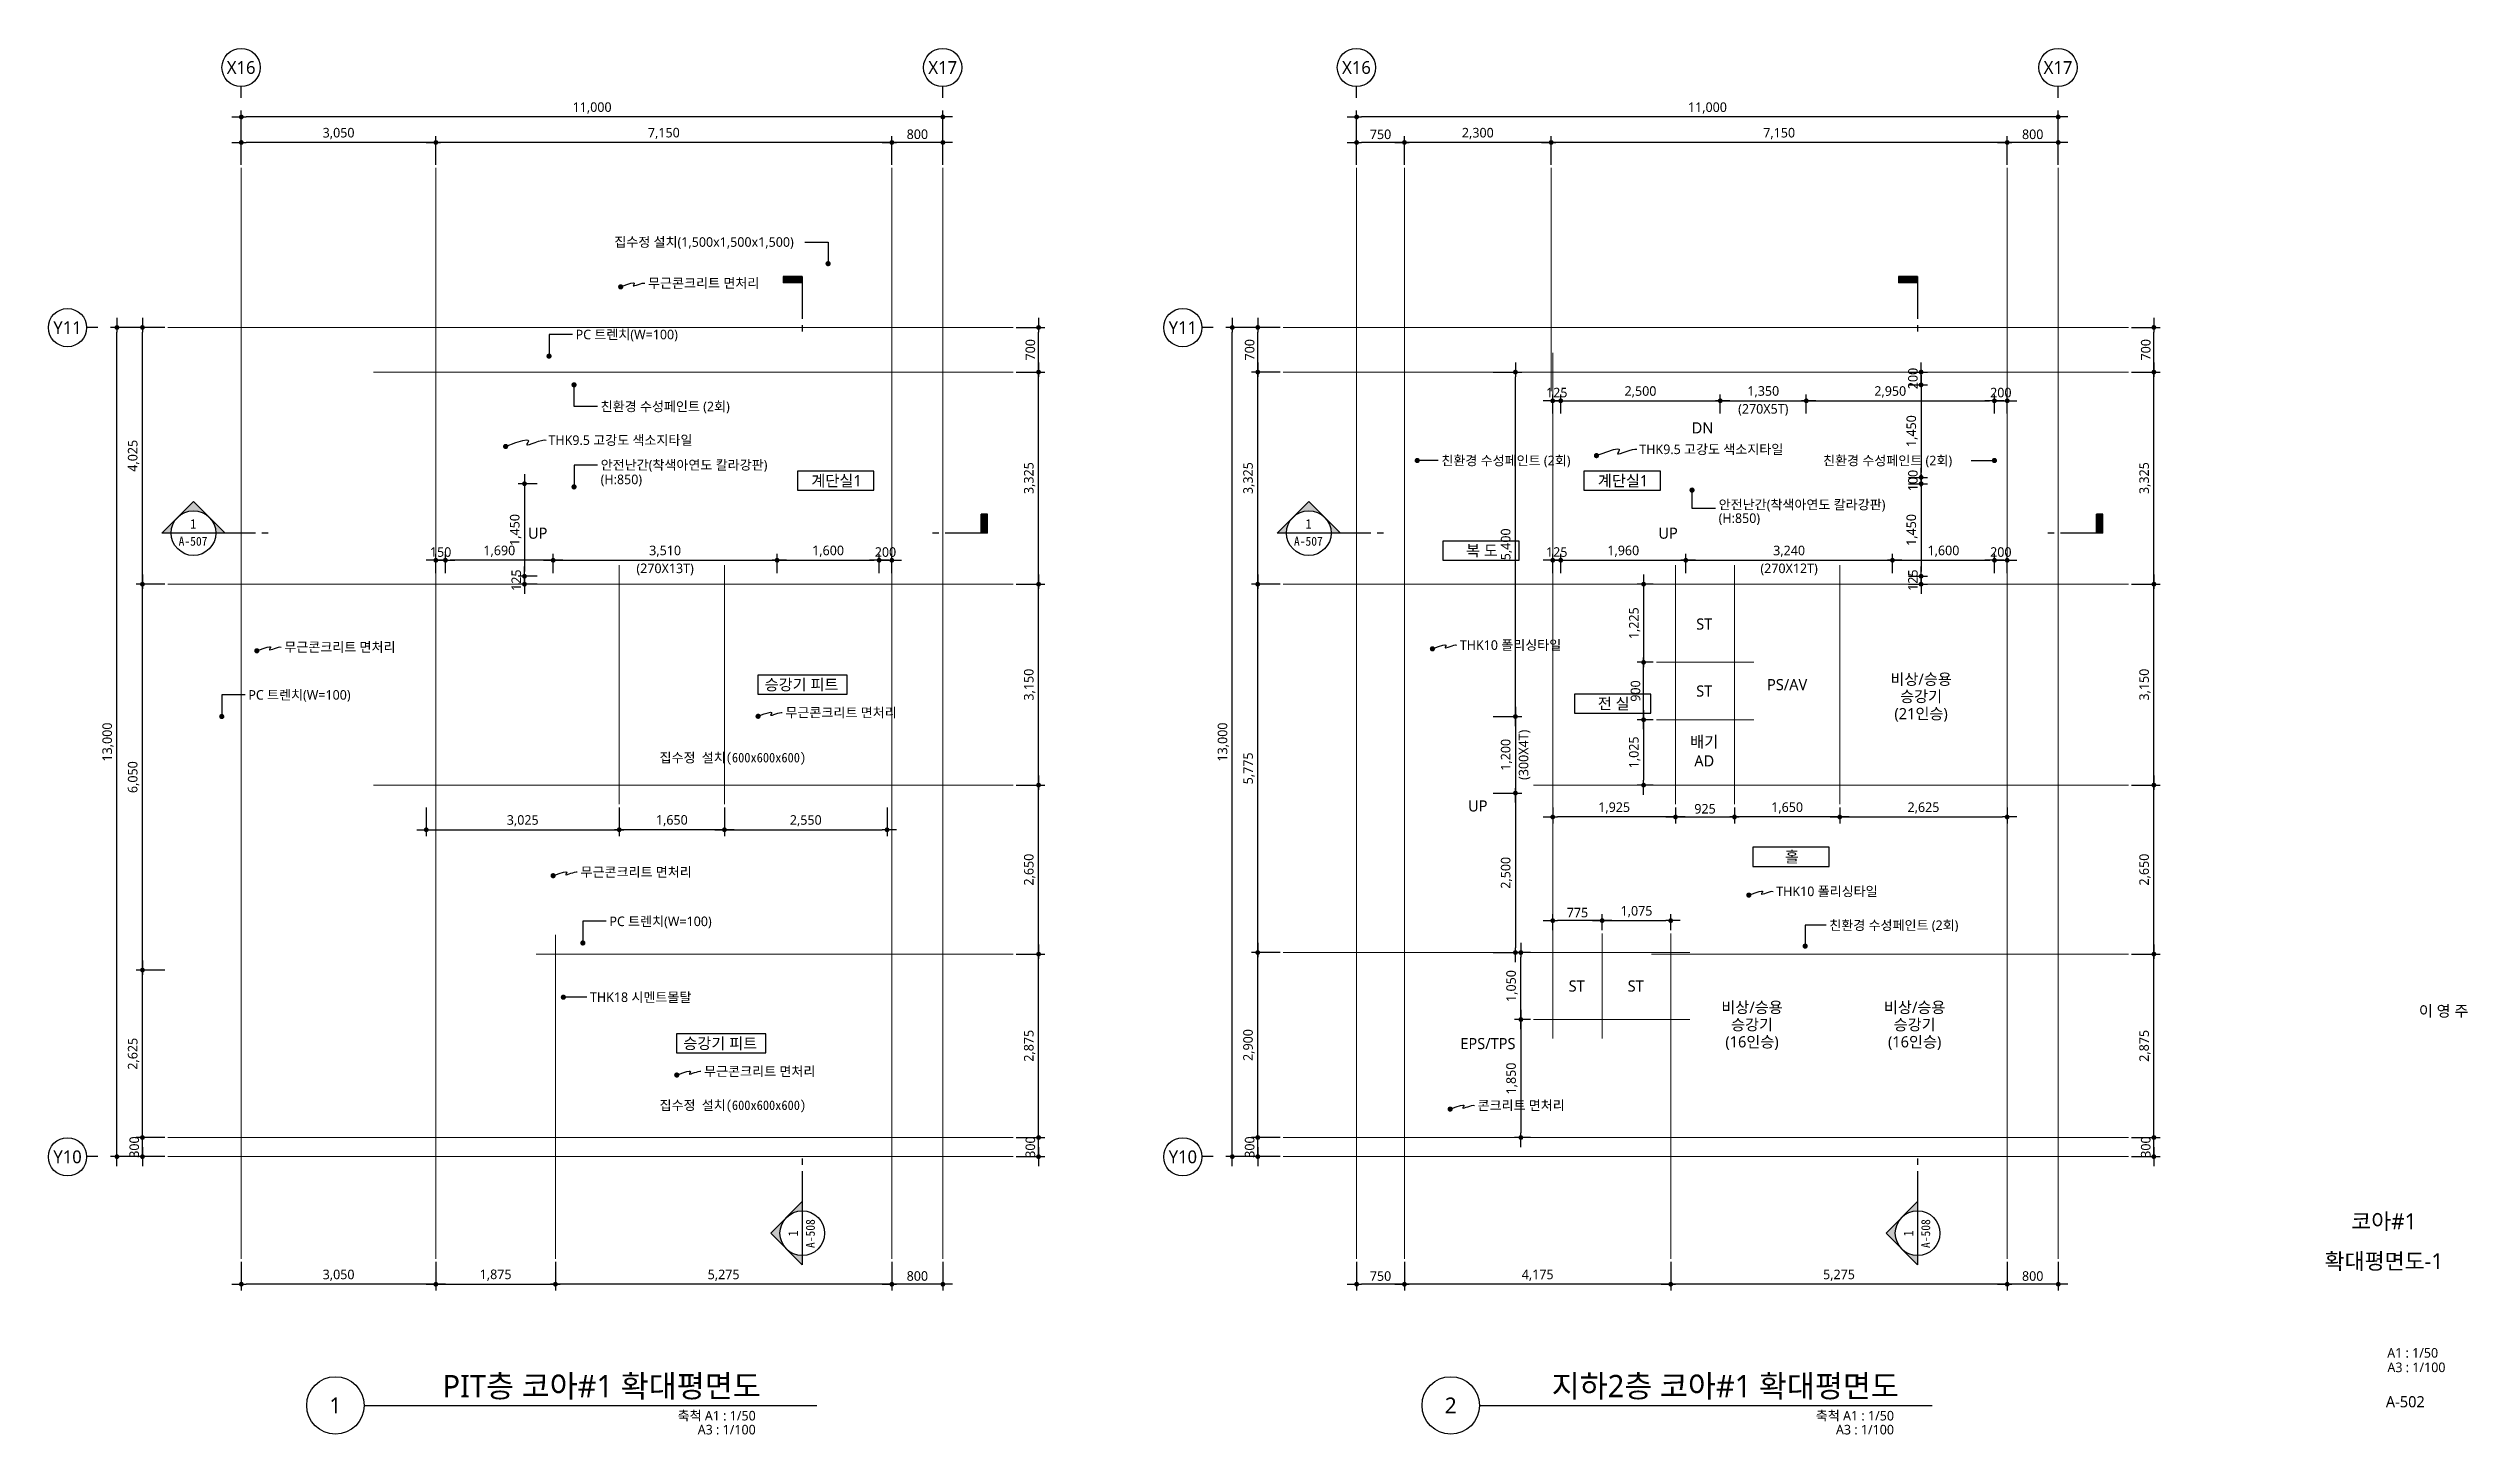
# Model space of a CAD drawing. Header units: millimetres. Extents: x 1424731 to 1631737, y 707248 to 849681.
# Drawn here: x 1425412 to 1463344, y 827948 to 849681 of the extents above; entities that cross this region are included whole.
import ezdxf
from ezdxf.enums import TextEntityAlignment as Align

# ---------------------------------------------------------------- set-up
doc = ezdxf.new("R2010")
doc.units = ezdxf.units.MM
doc.header["$MEASUREMENT"] = 0
doc.linetypes.add('CEN', pattern=[62, 60, -1, 0, -1])
doc.layers.get('0').update_dxf_attribs({"linetype": 'CONTINUOUS'})
for name, color, linetype, lineweight in [('A-AXIS-BUBL', 7, 'CONTINUOUS', 25), ('A-BORD-TEXT', 3, 'CONTINUOUS', 25), ('A-CNTL', 1, 'CEN', 15), ('A-DIMS', 7, 'CONTINUOUS', 25), ('A-MKXS-LEAD', 7, 'CONTINUOUS', 25), ('A-MKXS-MAK1', 3, 'CONTINUOUS', 25), ('A-MKXS-TEXT1', 3, 'CONTINUOUS', 25), ('A-MKXS-TEXT2', 7, 'CONTINUOUS', 25), ('A-MKXX-NAME', 3, 'CONTINUOUS', 25), ('A-MKXX-SYMB', 7, 'CONTINUOUS', 25), ('A-XXXX-SYMB', 7, 'CONTINUOUS', 25), ('A-XXXX-TXT1', 3, 'CONTINUOUS', 25), ('A-XXXX-TXT2', 3, 'CONTINUOUS', 25)]:
    doc.layers.add(name, color=color, linetype=linetype, lineweight=lineweight)
doc.styles.add('HY울릉도L', font='')
doc.styles.add('돋움', font='')
doc.styles.add('돋움체', font='')
doc.styles.add('맑은고딕', font='malgun.ttf')
doc.styles.get('HY울릉도L').set_extended_font_data('HYwulM')
doc.styles.get('돋움').set_extended_font_data('DotumChe')
doc.styles.get('돋움체').set_extended_font_data('DotumChe')
doc.dimstyles.new('CDIM', dxfattribs={"dimtxt": 3, "dimasz": 1.5, "dimexe": 2, "dimexo": 1, "dimgap": 1, "dimtad": 1, "dimdec": 0, "dimrnd": 0.5, "dimzin": 0, "dimdsep": 32, "dimlunit": 6, "dimtxsty": 'HY울릉도L', "dimblk1": '_CIDOT', "dimblk2": '_CIDOT', "dimsah": 1, "dimcen": 5.5, "dimclrd": 2, "dimclre": 2, "dimclrt": 7, "dimadec": 0, "dimazin": 0, "dimtfac": 1, "dimtdec": 0, "dimtix": 1, "dimtmove": 2, "dimatfit": 1, "dimldrblk": '_CIDOT', "dimfxl": 1, "dimtolj": 1, "dimtzin": 0, "dimlwd": -1, "dimarcsym": 0})

msp = doc.modelspace()

# ---------------------------------------------------------------- texts
at = {"layer": 'A-BORD-TEXT', "style": '맑은고딕'}
for s, height, p in [('이 영 주', 175, (1463356.3, 834502.3)), ('A1 : 1/50', 150, (1462881.5, 829154.6)), ('A3 : 1/100', 150, (1462996.4, 828927.9)), ('A-502', 175, (1462671.7, 828376.1))]:
    msp.add_text(s, height=height, dxfattribs=at).set_placement(p, align=Align.RIGHT)
for s, p in [('코아#1', (1462030.7, 831292.4)), ('확대평면도-1', (1462030.7, 830667.4))]:
    msp.add_text(s, height=250, dxfattribs=at).set_placement(p, align=Align.MIDDLE_CENTER)
at = {"layer": 'A-MKXS-TEXT1', "style": '맑은고딕'}
for s, p in [('집수정 설치(1,500x1,500x1,500)', (1434284.8, 846645.5)), ('무근콘크리트 면처리', (1434814.9, 846001.3)), ('PC 트렌치(W=100)', (1433678.9, 845195.5)), ('친환경 수성페인트 (2회)', (1434071, 844067.2)), ('THK9.5 고강도 색소지타일', (1433253, 843539.2)), ('안전난간(착색아연도 칼라강판)', (1434071, 843151.3)), ('친환경 수성페인트 (2회)', (1447252.6, 843219.6)), ('THK9.5 고강도 색소지타일', (1450356.5, 843395.7)), ('친환경 수성페인트 (2회)', (1453237, 843219.6)), ('(H:850)', (1434071, 842923.8)), ('안전난간(착색아연도 칼라강판)', (1451600.5, 842528.6)), ('(H:850)', (1451600.5, 842315.6)), ('무근콘크리트 면처리', (1429110.1, 840295.9)), ('THK10 폴리싱타일', (1447542.3, 840326.7)), ('PC 트렌치(W=100)', (1428547.3, 839545.5)), ('무근콘크리트 면처리', (1436968.9, 839269.1)), ('무근콘크리트 면처리', (1433755.4, 836769.1)), ('THK10 폴리싱타일', (1452503.4, 836465.4)), ('PC 트렌치(W=100)', (1434209.2, 835995.5)), ('친환경 수성페인트 (2회)', (1453335, 835934.3)), ('THK18 시멘트몰탈', (1433904, 834805.5)), ('무근콘크리트 면처리', (1435693.9, 833644.1)), ('콘크리트 면처리', (1447820, 833110.4))]:
    msp.add_text(s, height=150, dxfattribs=at).set_placement(p, align=Align.MIDDLE_LEFT)
at = {"layer": 'A-MKXX-NAME', "style": '맑은고딕'}
for s, p in [('DN', (1451347.8, 843731.2)), ('계단실1', (1437769.5, 842902.9)), ('계단실1', (1450101.1, 842902.9)), ('UP', (1433084.1, 842081.2)), ('UP', (1450807.8, 842081.2)), ('복 도', (1447889, 841806.2)), ('ST', (1451374.5, 840656.2)), ('승강기 피트', (1437221.2, 839706.2)), ('비상/승용', (1454774.5, 839791.2)), ('전 실', (1449954, 839409)), ('ST', (1451374.5, 839606.2)), ('PS/AV', (1452674.5, 839706.2)), ('승강기', (1454774.5, 839521.2)), ('(21인승)', (1454774.5, 839251.2)), ('배기', (1451374.5, 838810.4)), ('AD', (1451374.5, 838510.4)), ('UP', (1447824.5, 837804.9)), ('홀', (1452749.4, 837006.2)), ('ST', (1449374.5, 834981.2)), ('ST', (1450299.5, 834981.2)), ('승강기 피트', (1435946.2, 834081.2)), ('EPS/TPS', (1447982.7, 834078.7))]:
    msp.add_text(s, height=175, dxfattribs=at).set_placement(p, align=Align.MIDDLE_CENTER)
at = {"layer": 'A-XXXX-TXT1', "style": '맑은고딕'}
for s, p in [('PIT층 코아#1 확대평면도', (1436580.9, 828428.8)), ('지하2층 코아#1 확대평면도', (1454427.5, 828428.8))]:
    msp.add_text(s, height=350, dxfattribs=at).set_placement(p, align=Align.BOTTOM_RIGHT)
for s, p in [('1', (1429912, 828406.2)), ('2', (1447399.5, 828406.2))]:
    msp.add_text(s, height=250, dxfattribs=at).set_placement(p, align=Align.MIDDLE)
for s, p in [('축척 A1 : 1/50', (1436503, 828320)), ('A3 : 1/100', (1436503, 828101.1)), ('축척 A1 : 1/50', (1454349.6, 828320)), ('A3 : 1/100', (1454349.6, 828101.1))]:
    msp.add_text(s, height=150, dxfattribs=at).set_placement(p, align=Align.TOP_RIGHT)
at = {"layer": 'A-XXXX-TXT2', "ltscale": 0.2, "style": '맑은고딕'}
for s, p in [('X16', (1428434.1, 849381.2)), ('X17', (1439434.1, 849381.2)), ('Y11', (1425712, 845303.2)), ('Y10', (1425712, 832303.2))]:
    msp.add_text(s, height=200, dxfattribs=at).set_placement(p, align=Align.MIDDLE)
at = {"layer": 'A-XXXX-TXT2', "style": '돋움'}
for p in [(1434994.5, 838562.2), (1434994.5, 833112.2)]:
    msp.add_text('집수정 설치(600x600x600)', height=150, dxfattribs=at).set_placement(p, align=Align.MIDDLE_LEFT)

# ---------------------------------------------------------------- blocks, each defined once
blk = doc.blocks.new('_CIDOT')
at = {"color": 0, "linetype": 'ByBlock'}
blk.add_line((2, 0), (-1, 0), dxfattribs=at)
at = {"color": 0, "linetype": 'ByBlock', "const_width": 0.5}
blk.add_lwpolyline([(-0.25, 0, 1), (0.25, 0, 1)], format="xyb", close=True, dxfattribs=at)
blk = doc.blocks.new('*D420')
at = {"layer": 'A-DIMS', "lineweight": -2, "transparency": 16777216}
for p, q in [((12150, -12700), (12600, -12700)), ((12150, -13000), (12600, -13000))]:
    blk.add_line(p, q, dxfattribs=at)
at = {"layer": 'A-DIMS', "transparency": 16777216}
for p, q in [((12500, -12625), (12500, -12550)), ((12500, -13000), (12500, -12700)), ((12500, -13075), (12500, -13150))]:
    blk.add_line(p, q, dxfattribs=at)
at = {"layer": 'A-DIMS', "transparency": 16777216, "xscale": 75, "yscale": 75, "zscale": 75}
for p, rotation in [((12500, -12700), 270), ((12500, -13000), 90)]:
    blk.add_blockref('_CIDOT', p, dxfattribs=dict(at, rotation=rotation))
at = {"layer": 'A-DIMS', "color": 3, "transparency": 16777216, "insert": (12373, -12850), "char_height": 150, "attachment_point": 5, "rotation": 90, "style": '맑은고딕'}
blk.add_mtext('\\A1;300', dxfattribs=at)
blk = doc.blocks.new('*D421')
at = {"layer": 'A-DIMS', "lineweight": -2, "transparency": 16777216}
for p, q in [((4925, -14650), (4925, -15100)), ((10200, -14650), (10200, -15100))]:
    blk.add_line(p, q, dxfattribs=at)
at = {"layer": 'A-DIMS', "transparency": 16777216}
blk.add_line((10125, -15000), (5000, -15000), dxfattribs=at)
at = {"layer": 'A-DIMS', "transparency": 16777216, "xscale": 75, "yscale": 75, "zscale": 75, "rotation": 180}
blk.add_blockref('_CIDOT', (4925, -15000), dxfattribs=at)
at = {"layer": 'A-DIMS', "transparency": 16777216, "xscale": 75, "yscale": 75, "zscale": 75}
blk.add_blockref('_CIDOT', (10200, -15000), dxfattribs=at)
at = {"layer": 'A-DIMS', "color": 3, "transparency": 16777216, "insert": (7563, -14860), "char_height": 150, "attachment_point": 5, "style": '맑은고딕'}
blk.add_mtext('\\A1;5,275', dxfattribs=at)
blk = doc.blocks.new('*D422')
at = {"layer": 'A-DIMS', "lineweight": -2, "transparency": 16777216}
for p, q in [((10200, -14650), (10200, -15100)), ((11000, -14650), (11000, -15100))]:
    blk.add_line(p, q, dxfattribs=at)
at = {"layer": 'A-DIMS', "transparency": 16777216}
blk.add_line((10925, -15000), (10275, -15000), dxfattribs=at)
at = {"layer": 'A-DIMS', "transparency": 16777216, "xscale": 75, "yscale": 75, "zscale": 75, "rotation": 180}
blk.add_blockref('_CIDOT', (10200, -15000), dxfattribs=at)
at = {"layer": 'A-DIMS', "transparency": 16777216, "xscale": 75, "yscale": 75, "zscale": 75}
blk.add_blockref('_CIDOT', (11000, -15000), dxfattribs=at)
at = {"layer": 'A-DIMS', "color": 3, "transparency": 16777216, "insert": (10600, -14873), "char_height": 150, "attachment_point": 5, "style": '맑은고딕'}
blk.add_mtext('\\A1;800', dxfattribs=at)
blk = doc.blocks.new('*D423')
at = {"layer": 'A-DIMS', "lineweight": -2, "transparency": 16777216}
for p, q in [((750, -14650), (750, -15100)), ((4925, -14650), (4925, -15100))]:
    blk.add_line(p, q, dxfattribs=at)
at = {"layer": 'A-DIMS', "transparency": 16777216}
blk.add_line((4850, -15000), (825, -15000), dxfattribs=at)
at = {"layer": 'A-DIMS', "transparency": 16777216, "xscale": 75, "yscale": 75, "zscale": 75, "rotation": 180}
blk.add_blockref('_CIDOT', (750, -15000), dxfattribs=at)
at = {"layer": 'A-DIMS', "transparency": 16777216, "xscale": 75, "yscale": 75, "zscale": 75}
blk.add_blockref('_CIDOT', (4925, -15000), dxfattribs=at)
at = {"layer": 'A-DIMS', "color": 3, "transparency": 16777216, "insert": (2838, -14860), "char_height": 150, "attachment_point": 5, "style": '맑은고딕'}
blk.add_mtext('\\A1;4,175', dxfattribs=at)
blk = doc.blocks.new('*D424')
at = {"layer": 'A-DIMS', "lineweight": -2, "transparency": 16777216}
for p, q in [((0, -14650), (0, -15100)), ((750, -14650), (750, -15100))]:
    blk.add_line(p, q, dxfattribs=at)
at = {"layer": 'A-DIMS', "transparency": 16777216}
blk.add_line((675, -15000), (75, -15000), dxfattribs=at)
at = {"layer": 'A-DIMS', "transparency": 16777216, "xscale": 75, "yscale": 75, "zscale": 75, "rotation": 180}
blk.add_blockref('_CIDOT', (0, -15000), dxfattribs=at)
at = {"layer": 'A-DIMS', "transparency": 16777216, "xscale": 75, "yscale": 75, "zscale": 75}
blk.add_blockref('_CIDOT', (750, -15000), dxfattribs=at)
at = {"layer": 'A-DIMS', "color": 3, "transparency": 16777216, "insert": (375, -14873), "char_height": 150, "attachment_point": 5, "style": '맑은고딕'}
blk.add_mtext('\\A1;750', dxfattribs=at)
blk = doc.blocks.new('*D425')
at = {"layer": 'A-DIMS', "lineweight": -2, "transparency": 16777216}
for p, q in [((-1200, 0), (-2050, 0)), ((-1200, -13000), (-2050, -13000))]:
    blk.add_line(p, q, dxfattribs=at)
at = {"layer": 'A-DIMS', "transparency": 16777216}
blk.add_line((-1950, -12925), (-1950, -75), dxfattribs=at)
at = {"layer": 'A-DIMS', "transparency": 16777216, "xscale": 75, "yscale": 75, "zscale": 75}
for p, rotation in [((-1950, 0), 90), ((-1950, -13000), 270)]:
    blk.add_blockref('_CIDOT', p, dxfattribs=dict(at, rotation=rotation))
at = {"layer": 'A-DIMS', "color": 3, "transparency": 16777216, "insert": (-2090, -6500), "char_height": 150, "attachment_point": 5, "rotation": 90, "style": '맑은고딕'}
blk.add_mtext('\\A1;13,000', dxfattribs=at)
blk = doc.blocks.new('*D426')
at = {"layer": 'A-DIMS', "lineweight": -2, "transparency": 16777216}
for p, q in [((12150, -9825), (12600, -9825)), ((12150, -12700), (12600, -12700))]:
    blk.add_line(p, q, dxfattribs=at)
at = {"layer": 'A-DIMS', "transparency": 16777216}
blk.add_line((12500, -12625), (12500, -9900), dxfattribs=at)
at = {"layer": 'A-DIMS', "transparency": 16777216, "xscale": 75, "yscale": 75, "zscale": 75}
for p, rotation in [((12500, -9825), 90), ((12500, -12700), 270)]:
    blk.add_blockref('_CIDOT', p, dxfattribs=dict(at, rotation=rotation))
at = {"layer": 'A-DIMS', "color": 3, "transparency": 16777216, "insert": (12360, -11263), "char_height": 150, "attachment_point": 5, "rotation": 90, "style": '맑은고딕'}
blk.add_mtext('\\A1;2,875', dxfattribs=at)
blk = doc.blocks.new('*D427')
at = {"layer": 'A-DIMS', "lineweight": -2, "transparency": 16777216}
for p, q in [((12150, -7175), (12600, -7175)), ((12150, -9825), (12600, -9825))]:
    blk.add_line(p, q, dxfattribs=at)
at = {"layer": 'A-DIMS', "transparency": 16777216}
blk.add_line((12500, -9750), (12500, -7250), dxfattribs=at)
at = {"layer": 'A-DIMS', "transparency": 16777216, "xscale": 75, "yscale": 75, "zscale": 75}
for p, rotation in [((12500, -7175), 90), ((12500, -9825), 270)]:
    blk.add_blockref('_CIDOT', p, dxfattribs=dict(at, rotation=rotation))
at = {"layer": 'A-DIMS', "color": 3, "transparency": 16777216, "insert": (12360, -8500), "char_height": 150, "attachment_point": 5, "rotation": 90, "style": '맑은고딕'}
blk.add_mtext('\\A1;2,650', dxfattribs=at)
blk = doc.blocks.new('*D428')
at = {"layer": 'A-DIMS', "lineweight": -2, "transparency": 16777216}
for p, q in [((12150, -4025), (12600, -4025)), ((12150, -7175), (12600, -7175))]:
    blk.add_line(p, q, dxfattribs=at)
at = {"layer": 'A-DIMS', "transparency": 16777216}
blk.add_line((12500, -7100), (12500, -4100), dxfattribs=at)
at = {"layer": 'A-DIMS', "transparency": 16777216, "xscale": 75, "yscale": 75, "zscale": 75}
for p, rotation in [((12500, -4025), 90), ((12500, -7175), 270)]:
    blk.add_blockref('_CIDOT', p, dxfattribs=dict(at, rotation=rotation))
at = {"layer": 'A-DIMS', "color": 3, "transparency": 16777216, "insert": (12360, -5600), "char_height": 150, "attachment_point": 5, "rotation": 90, "style": '맑은고딕'}
blk.add_mtext('\\A1;3,150', dxfattribs=at)
blk = doc.blocks.new('*D429')
at = {"layer": 'A-DIMS', "lineweight": -2, "transparency": 16777216}
for p, q in [((12150, -700), (12600, -700)), ((12150, -4025), (12600, -4025))]:
    blk.add_line(p, q, dxfattribs=at)
at = {"layer": 'A-DIMS', "transparency": 16777216}
blk.add_line((12500, -3950), (12500, -775), dxfattribs=at)
at = {"layer": 'A-DIMS', "transparency": 16777216, "xscale": 75, "yscale": 75, "zscale": 75}
for p, rotation in [((12500, -700), 90), ((12500, -4025), 270)]:
    blk.add_blockref('_CIDOT', p, dxfattribs=dict(at, rotation=rotation))
at = {"layer": 'A-DIMS', "color": 3, "transparency": 16777216, "insert": (12360, -2362), "char_height": 150, "attachment_point": 5, "rotation": 90, "style": '맑은고딕'}
blk.add_mtext('\\A1;3,325', dxfattribs=at)
blk = doc.blocks.new('*D430')
at = {"layer": 'A-DIMS', "lineweight": -2, "transparency": 16777216}
for p, q in [((12150, 0), (12600, 0)), ((12150, -700), (12600, -700))]:
    blk.add_line(p, q, dxfattribs=at)
at = {"layer": 'A-DIMS', "transparency": 16777216}
blk.add_line((12500, -625), (12500, -75), dxfattribs=at)
at = {"layer": 'A-DIMS', "transparency": 16777216, "xscale": 75, "yscale": 75, "zscale": 75}
for p, rotation in [((12500, 0), 90), ((12500, -700), 270)]:
    blk.add_blockref('_CIDOT', p, dxfattribs=dict(at, rotation=rotation))
at = {"layer": 'A-DIMS', "color": 3, "transparency": 16777216, "insert": (12373, -350), "char_height": 150, "attachment_point": 5, "rotation": 90, "style": '맑은고딕'}
blk.add_mtext('\\A1;700', dxfattribs=at)
blk = doc.blocks.new('*D431')
at = {"layer": 'A-DIMS', "lineweight": -2, "transparency": 16777216}
for p, q in [((-1200, -12700), (-1650, -12700)), ((-1200, -13000), (-1650, -13000))]:
    blk.add_line(p, q, dxfattribs=at)
at = {"layer": 'A-DIMS', "transparency": 16777216}
for p, q in [((-1550, -12625), (-1550, -12550)), ((-1550, -13000), (-1550, -12700)), ((-1550, -13075), (-1550, -13150))]:
    blk.add_line(p, q, dxfattribs=at)
at = {"layer": 'A-DIMS', "transparency": 16777216, "xscale": 75, "yscale": 75, "zscale": 75}
for p, rotation in [((-1550, -12700), 270), ((-1550, -13000), 90)]:
    blk.add_blockref('_CIDOT', p, dxfattribs=dict(at, rotation=rotation))
at = {"layer": 'A-DIMS', "color": 3, "transparency": 16777216, "insert": (-1677, -12850), "char_height": 150, "attachment_point": 5, "rotation": 90, "style": '맑은고딕'}
blk.add_mtext('\\A1;300', dxfattribs=at)
blk = doc.blocks.new('*D432')
at = {"layer": 'A-DIMS', "lineweight": -2, "transparency": 16777216}
for p, q in [((-1200, -9800), (-1650, -9800)), ((-1200, -12700), (-1650, -12700))]:
    blk.add_line(p, q, dxfattribs=at)
at = {"layer": 'A-DIMS', "transparency": 16777216}
blk.add_line((-1550, -12625), (-1550, -9875), dxfattribs=at)
at = {"layer": 'A-DIMS', "transparency": 16777216, "xscale": 75, "yscale": 75, "zscale": 75}
for p, rotation in [((-1550, -9800), 90), ((-1550, -12700), 270)]:
    blk.add_blockref('_CIDOT', p, dxfattribs=dict(at, rotation=rotation))
at = {"layer": 'A-DIMS', "color": 3, "transparency": 16777216, "insert": (-1690, -11250), "char_height": 150, "attachment_point": 5, "rotation": 90, "style": '맑은고딕'}
blk.add_mtext('\\A1;2,900', dxfattribs=at)
blk = doc.blocks.new('*D433')
at = {"layer": 'A-DIMS', "lineweight": -2, "transparency": 16777216}
for p, q in [((-1200, -4025), (-1650, -4025)), ((-1200, -9800), (-1650, -9800))]:
    blk.add_line(p, q, dxfattribs=at)
at = {"layer": 'A-DIMS', "transparency": 16777216}
blk.add_line((-1550, -9725), (-1550, -4100), dxfattribs=at)
at = {"layer": 'A-DIMS', "transparency": 16777216, "xscale": 75, "yscale": 75, "zscale": 75}
for p, rotation in [((-1550, -4025), 90), ((-1550, -9800), 270)]:
    blk.add_blockref('_CIDOT', p, dxfattribs=dict(at, rotation=rotation))
at = {"layer": 'A-DIMS', "color": 3, "transparency": 16777216, "insert": (-1689, -6913), "char_height": 150, "attachment_point": 5, "rotation": 90, "style": '맑은고딕'}
blk.add_mtext('\\A1;5,775', dxfattribs=at)
blk = doc.blocks.new('*D434')
at = {"layer": 'A-DIMS', "lineweight": -2, "transparency": 16777216}
for p, q in [((-1200, 0), (-1650, 0)), ((-1200, -700), (-1650, -700))]:
    blk.add_line(p, q, dxfattribs=at)
at = {"layer": 'A-DIMS', "transparency": 16777216}
blk.add_line((-1550, -625), (-1550, -75), dxfattribs=at)
at = {"layer": 'A-DIMS', "transparency": 16777216, "xscale": 75, "yscale": 75, "zscale": 75}
for p, rotation in [((-1550, 0), 90), ((-1550, -700), 270)]:
    blk.add_blockref('_CIDOT', p, dxfattribs=dict(at, rotation=rotation))
at = {"layer": 'A-DIMS', "color": 3, "transparency": 16777216, "insert": (-1677, -350), "char_height": 150, "attachment_point": 5, "rotation": 90, "style": '맑은고딕'}
blk.add_mtext('\\A1;700', dxfattribs=at)
blk = doc.blocks.new('*D414')
at = {"layer": 'A-DIMS', "lineweight": -2, "transparency": 16777216}
for p, q in [((3050, 2550), (3050, 3000)), ((10200, 2550), (10200, 3000))]:
    blk.add_line(p, q, dxfattribs=at)
at = {"layer": 'A-DIMS', "transparency": 16777216}
blk.add_line((10125, 2900), (3125, 2900), dxfattribs=at)
at = {"layer": 'A-DIMS', "transparency": 16777216, "xscale": 75, "yscale": 75, "zscale": 75, "rotation": 180}
blk.add_blockref('_CIDOT', (3050, 2900), dxfattribs=at)
at = {"layer": 'A-DIMS', "transparency": 16777216, "xscale": 75, "yscale": 75, "zscale": 75}
blk.add_blockref('_CIDOT', (10200, 2900), dxfattribs=at)
at = {"layer": 'A-DIMS', "color": 3, "transparency": 16777216, "insert": (6625, 3040), "char_height": 150, "attachment_point": 5, "style": '맑은고딕'}
blk.add_mtext('\\A1;7,150', dxfattribs=at)
blk = doc.blocks.new('*D415')
at = {"layer": 'A-DIMS', "lineweight": -2, "transparency": 16777216}
for p, q in [((0, 2550), (0, 3400)), ((11000, 2550), (11000, 3400))]:
    blk.add_line(p, q, dxfattribs=at)
at = {"layer": 'A-DIMS', "transparency": 16777216}
blk.add_line((10925, 3300), (75, 3300), dxfattribs=at)
at = {"layer": 'A-DIMS', "transparency": 16777216, "xscale": 75, "yscale": 75, "zscale": 75, "rotation": 180}
blk.add_blockref('_CIDOT', (0, 3300), dxfattribs=at)
at = {"layer": 'A-DIMS', "transparency": 16777216, "xscale": 75, "yscale": 75, "zscale": 75}
blk.add_blockref('_CIDOT', (11000, 3300), dxfattribs=at)
at = {"layer": 'A-DIMS', "color": 3, "transparency": 16777216, "insert": (5500, 3440), "char_height": 150, "attachment_point": 5, "style": '맑은고딕'}
blk.add_mtext('\\A1;11,000', dxfattribs=at)
blk = doc.blocks.new('*D416')
at = {"layer": 'A-DIMS', "lineweight": -2, "transparency": 16777216}
for p, q in [((10200, 2550), (10200, 3000)), ((11000, 2550), (11000, 3000))]:
    blk.add_line(p, q, dxfattribs=at)
at = {"layer": 'A-DIMS', "transparency": 16777216}
blk.add_line((10925, 2900), (10275, 2900), dxfattribs=at)
at = {"layer": 'A-DIMS', "transparency": 16777216, "xscale": 75, "yscale": 75, "zscale": 75, "rotation": 180}
blk.add_blockref('_CIDOT', (10200, 2900), dxfattribs=at)
at = {"layer": 'A-DIMS', "transparency": 16777216, "xscale": 75, "yscale": 75, "zscale": 75}
blk.add_blockref('_CIDOT', (11000, 2900), dxfattribs=at)
at = {"layer": 'A-DIMS', "color": 3, "transparency": 16777216, "insert": (10600, 3027), "char_height": 150, "attachment_point": 5, "style": '맑은고딕'}
blk.add_mtext('\\A1;800', dxfattribs=at)
blk = doc.blocks.new('*D417')
at = {"layer": 'A-DIMS', "lineweight": -2, "transparency": 16777216}
for p, q in [((750, 2550), (750, 3000)), ((3050, 2550), (3050, 3000))]:
    blk.add_line(p, q, dxfattribs=at)
at = {"layer": 'A-DIMS', "transparency": 16777216}
blk.add_line((2975, 2900), (825, 2900), dxfattribs=at)
at = {"layer": 'A-DIMS', "transparency": 16777216, "xscale": 75, "yscale": 75, "zscale": 75, "rotation": 180}
blk.add_blockref('_CIDOT', (750, 2900), dxfattribs=at)
at = {"layer": 'A-DIMS', "transparency": 16777216, "xscale": 75, "yscale": 75, "zscale": 75}
blk.add_blockref('_CIDOT', (3050, 2900), dxfattribs=at)
at = {"layer": 'A-DIMS', "color": 3, "transparency": 16777216, "insert": (1900, 3040), "char_height": 150, "attachment_point": 5, "style": '맑은고딕'}
blk.add_mtext('\\A1;2,300', dxfattribs=at)
blk = doc.blocks.new('*D418')
at = {"layer": 'A-DIMS', "lineweight": -2, "transparency": 16777216}
for p, q in [((0, 2550), (0, 3000)), ((750, 2550), (750, 3000))]:
    blk.add_line(p, q, dxfattribs=at)
at = {"layer": 'A-DIMS', "transparency": 16777216}
blk.add_line((675, 2900), (75, 2900), dxfattribs=at)
at = {"layer": 'A-DIMS', "transparency": 16777216, "xscale": 75, "yscale": 75, "zscale": 75, "rotation": 180}
blk.add_blockref('_CIDOT', (0, 2900), dxfattribs=at)
at = {"layer": 'A-DIMS', "transparency": 16777216, "xscale": 75, "yscale": 75, "zscale": 75}
blk.add_blockref('_CIDOT', (750, 2900), dxfattribs=at)
at = {"layer": 'A-DIMS', "color": 3, "transparency": 16777216, "insert": (375, 3027), "char_height": 150, "attachment_point": 5, "style": '맑은고딕'}
blk.add_mtext('\\A1;750', dxfattribs=at)
blk = doc.blocks.new('*D419')
at = {"layer": 'A-DIMS', "lineweight": -2, "transparency": 16777216}
for p, q in [((-1200, -700), (-1650, -700)), ((-1200, -4025), (-1650, -4025))]:
    blk.add_line(p, q, dxfattribs=at)
at = {"layer": 'A-DIMS', "transparency": 16777216}
blk.add_line((-1550, -3950), (-1550, -775), dxfattribs=at)
at = {"layer": 'A-DIMS', "transparency": 16777216, "xscale": 75, "yscale": 75, "zscale": 75}
for p, rotation in [((-1550, -700), 90), ((-1550, -4025), 270)]:
    blk.add_blockref('_CIDOT', p, dxfattribs=dict(at, rotation=rotation))
at = {"layer": 'A-DIMS', "color": 3, "transparency": 16777216, "insert": (-1690, -2362), "char_height": 150, "attachment_point": 5, "rotation": 90, "style": '맑은고딕'}
blk.add_mtext('\\A1;3,325', dxfattribs=at)
blk = doc.blocks.new('*D62')
at = {"layer": 'A-DIMS', "lineweight": -2, "transparency": 16777216}
for p, q in [((1448064, 839206), (1448514, 839206)), ((1448064, 838006), (1448514, 838006))]:
    blk.add_line(p, q, dxfattribs=at)
at = {"layer": 'A-DIMS', "transparency": 16777216}
blk.add_line((1448414, 839131), (1448414, 838081), dxfattribs=at)
at = {"layer": 'A-DIMS', "transparency": 16777216, "xscale": 75, "yscale": 75, "zscale": 75}
for p, rotation in [((1448414, 839206), 90), ((1448414, 838006), 270)]:
    blk.add_blockref('_CIDOT', p, dxfattribs=dict(at, rotation=rotation))
at = {"layer": 'A-DIMS', "color": 3, "transparency": 16777216, "char_height": 150, "attachment_point": 5, "rotation": 90, "style": '맑은고딕'}
for s, insert in [('\\A1;1,200', (1448274, 838606)), ('\\A1;(300X4T)', (1448558, 838606))]:
    blk.add_mtext(s, dxfattribs=dict(at, insert=insert))
blk = doc.blocks.new('*D63')
at = {"layer": 'A-DIMS', "lineweight": -2, "transparency": 16777216}
for p, q in [((1448064, 844606), (1448514, 844606)), ((1448064, 839206), (1448514, 839206))]:
    blk.add_line(p, q, dxfattribs=at)
at = {"layer": 'A-DIMS', "transparency": 16777216}
blk.add_line((1448414, 839281), (1448414, 844531), dxfattribs=at)
at = {"layer": 'A-DIMS', "transparency": 16777216, "xscale": 75, "yscale": 75, "zscale": 75}
for p, rotation in [((1448414, 844606), 90), ((1448414, 839206), 270)]:
    blk.add_blockref('_CIDOT', p, dxfattribs=dict(at, rotation=rotation))
at = {"layer": 'A-DIMS', "color": 3, "transparency": 16777216, "insert": (1448274, 841906), "char_height": 150, "attachment_point": 5, "rotation": 90, "style": '맑은고딕'}
blk.add_mtext('\\A1;5,400', dxfattribs=at)
blk = doc.blocks.new('*D64')
at = {"layer": 'A-DIMS', "lineweight": -2, "transparency": 16777216}
for p, q in [((1448064, 838006), (1448514, 838006)), ((1448064, 835506), (1448514, 835506))]:
    blk.add_line(p, q, dxfattribs=at)
at = {"layer": 'A-DIMS', "transparency": 16777216}
blk.add_line((1448414, 837931), (1448414, 835581), dxfattribs=at)
at = {"layer": 'A-DIMS', "transparency": 16777216, "xscale": 75, "yscale": 75, "zscale": 75}
for p, rotation in [((1448414, 838006), 90), ((1448414, 835506), 270)]:
    blk.add_blockref('_CIDOT', p, dxfattribs=dict(at, rotation=rotation))
at = {"layer": 'A-DIMS', "color": 3, "transparency": 16777216, "insert": (1448274, 836756), "char_height": 150, "attachment_point": 5, "rotation": 90, "style": '맑은고딕'}
blk.add_mtext('\\A1;2,500', dxfattribs=at)
blk = doc.blocks.new('*D65')
at = {"layer": 'A-DIMS', "lineweight": -2, "transparency": 16777216}
for p, q in [((1433077, 842856), (1432777, 842856)), ((1433077, 841406), (1432777, 841406))]:
    blk.add_line(p, q, dxfattribs=at)
at = {"layer": 'A-DIMS', "transparency": 16777216}
blk.add_line((1432877, 842781), (1432877, 841481), dxfattribs=at)
at = {"layer": 'A-DIMS', "transparency": 16777216, "xscale": 75, "yscale": 75, "zscale": 75}
for p, rotation in [((1432877, 842856), 90), ((1432877, 841406), 270)]:
    blk.add_blockref('_CIDOT', p, dxfattribs=dict(at, rotation=rotation))
at = {"layer": 'A-DIMS', "color": 3, "transparency": 16777216, "insert": (1432737, 842131), "char_height": 150, "attachment_point": 5, "rotation": 90, "style": '맑은고딕'}
blk.add_mtext('\\A1;1,450', dxfattribs=at)
blk = doc.blocks.new('*D66')
at = {"layer": 'A-DIMS', "lineweight": -2, "transparency": 16777216}
for p, q in [((1433077, 841406), (1432777, 841406)), ((1433077, 841281), (1432777, 841281))]:
    blk.add_line(p, q, dxfattribs=at)
at = {"layer": 'A-DIMS', "transparency": 16777216}
for p, q in [((1432877, 841481), (1432877, 841556)), ((1432877, 841281), (1432877, 841406)), ((1432877, 841206), (1432877, 841131))]:
    blk.add_line(p, q, dxfattribs=at)
at = {"layer": 'A-DIMS', "transparency": 16777216, "xscale": 75, "yscale": 75, "zscale": 75}
for p, rotation in [((1432877, 841406), 270), ((1432877, 841281), 90)]:
    blk.add_blockref('_CIDOT', p, dxfattribs=dict(at, rotation=rotation))
at = {"layer": 'A-DIMS', "color": 3, "transparency": 16777216, "insert": (1432749, 841344), "char_height": 150, "attachment_point": 5, "rotation": 90, "style": '맑은고딕'}
blk.add_mtext('\\A1;125', dxfattribs=at)
blk = doc.blocks.new('*D67')
at = {"layer": 'A-DIMS', "lineweight": -2, "transparency": 16777216}
for p, q in [((1433327, 841456), (1433327, 841756)), ((1436837, 841456), (1436837, 841756))]:
    blk.add_line(p, q, dxfattribs=at)
at = {"layer": 'A-DIMS', "transparency": 16777216}
blk.add_line((1433402, 841656), (1436762, 841656), dxfattribs=at)
at = {"layer": 'A-DIMS', "transparency": 16777216, "xscale": 75, "yscale": 75, "zscale": 75, "rotation": 180}
blk.add_blockref('_CIDOT', (1433327, 841656), dxfattribs=at)
at = {"layer": 'A-DIMS', "transparency": 16777216, "xscale": 75, "yscale": 75, "zscale": 75}
blk.add_blockref('_CIDOT', (1436837, 841656), dxfattribs=at)
at = {"layer": 'A-DIMS', "color": 3, "transparency": 16777216, "char_height": 150, "attachment_point": 5, "style": '맑은고딕'}
for s, insert in [('\\A1;3,510', (1435082, 841797)), ('\\A1;(270X13T)', (1435082, 841513))]:
    blk.add_mtext(s, dxfattribs=dict(at, insert=insert))
blk = doc.blocks.new('*D68')
at = {"layer": 'A-DIMS', "lineweight": -2, "transparency": 16777216}
for p, q in [((1431637, 841456), (1431637, 841756)), ((1433327, 841456), (1433327, 841756))]:
    blk.add_line(p, q, dxfattribs=at)
at = {"layer": 'A-DIMS', "transparency": 16777216}
blk.add_line((1433252, 841656), (1431712, 841656), dxfattribs=at)
at = {"layer": 'A-DIMS', "transparency": 16777216, "xscale": 75, "yscale": 75, "zscale": 75, "rotation": 180}
blk.add_blockref('_CIDOT', (1431637, 841656), dxfattribs=at)
at = {"layer": 'A-DIMS', "transparency": 16777216, "xscale": 75, "yscale": 75, "zscale": 75}
blk.add_blockref('_CIDOT', (1433327, 841656), dxfattribs=at)
at = {"layer": 'A-DIMS', "color": 3, "transparency": 16777216, "insert": (1432482, 841797), "char_height": 150, "attachment_point": 5, "style": '맑은고딕'}
blk.add_mtext('\\A1;1,690', dxfattribs=at)
blk = doc.blocks.new('*D69')
at = {"layer": 'A-DIMS', "lineweight": -2, "transparency": 16777216}
for p, q in [((1436837, 841456), (1436837, 841756)), ((1438437, 841456), (1438437, 841756))]:
    blk.add_line(p, q, dxfattribs=at)
at = {"layer": 'A-DIMS', "transparency": 16777216}
blk.add_line((1436912, 841656), (1438362, 841656), dxfattribs=at)
at = {"layer": 'A-DIMS', "transparency": 16777216, "xscale": 75, "yscale": 75, "zscale": 75, "rotation": 180}
blk.add_blockref('_CIDOT', (1436837, 841656), dxfattribs=at)
at = {"layer": 'A-DIMS', "transparency": 16777216, "xscale": 75, "yscale": 75, "zscale": 75}
blk.add_blockref('_CIDOT', (1438437, 841656), dxfattribs=at)
at = {"layer": 'A-DIMS', "color": 3, "transparency": 16777216, "insert": (1437637, 841797), "char_height": 150, "attachment_point": 5, "style": '맑은고딕'}
blk.add_mtext('\\A1;1,600', dxfattribs=at)
blk = doc.blocks.new('*D70')
at = {"layer": 'A-DIMS', "lineweight": -2, "transparency": 16777216}
for p, q in [((1440587, 832606), (1441037, 832606)), ((1440587, 832306), (1441037, 832306))]:
    blk.add_line(p, q, dxfattribs=at)
at = {"layer": 'A-DIMS', "transparency": 16777216}
for p, q in [((1440937, 832681), (1440937, 832756)), ((1440937, 832306), (1440937, 832606)), ((1440937, 832231), (1440937, 832156))]:
    blk.add_line(p, q, dxfattribs=at)
at = {"layer": 'A-DIMS', "transparency": 16777216, "xscale": 75, "yscale": 75, "zscale": 75}
for p, rotation in [((1440937, 832606), 270), ((1440937, 832306), 90)]:
    blk.add_blockref('_CIDOT', p, dxfattribs=dict(at, rotation=rotation))
at = {"layer": 'A-DIMS', "color": 3, "transparency": 16777216, "insert": (1440809, 832456), "char_height": 150, "attachment_point": 5, "rotation": 90, "style": '맑은고딕'}
blk.add_mtext('\\A1;300', dxfattribs=at)
blk = doc.blocks.new('*D71')
at = {"layer": 'A-DIMS', "lineweight": -2, "transparency": 16777216}
for p, q in [((1433362, 830656), (1433362, 830206)), ((1438637, 830656), (1438637, 830206))]:
    blk.add_line(p, q, dxfattribs=at)
at = {"layer": 'A-DIMS', "transparency": 16777216}
blk.add_line((1438562, 830306), (1433437, 830306), dxfattribs=at)
at = {"layer": 'A-DIMS', "transparency": 16777216, "xscale": 75, "yscale": 75, "zscale": 75, "rotation": 180}
blk.add_blockref('_CIDOT', (1433362, 830306), dxfattribs=at)
at = {"layer": 'A-DIMS', "transparency": 16777216, "xscale": 75, "yscale": 75, "zscale": 75}
blk.add_blockref('_CIDOT', (1438637, 830306), dxfattribs=at)
at = {"layer": 'A-DIMS', "color": 3, "transparency": 16777216, "insert": (1435999, 830446), "char_height": 150, "attachment_point": 5, "style": '맑은고딕'}
blk.add_mtext('\\A1;5,275', dxfattribs=at)
blk = doc.blocks.new('*D72')
at = {"layer": 'A-DIMS', "lineweight": -2, "transparency": 16777216}
for p, q in [((1438637, 830656), (1438637, 830206)), ((1439437, 830656), (1439437, 830206))]:
    blk.add_line(p, q, dxfattribs=at)
at = {"layer": 'A-DIMS', "transparency": 16777216}
blk.add_line((1439362, 830306), (1438712, 830306), dxfattribs=at)
at = {"layer": 'A-DIMS', "transparency": 16777216, "xscale": 75, "yscale": 75, "zscale": 75, "rotation": 180}
blk.add_blockref('_CIDOT', (1438637, 830306), dxfattribs=at)
at = {"layer": 'A-DIMS', "transparency": 16777216, "xscale": 75, "yscale": 75, "zscale": 75}
blk.add_blockref('_CIDOT', (1439437, 830306), dxfattribs=at)
at = {"layer": 'A-DIMS', "color": 3, "transparency": 16777216, "insert": (1439037, 830434), "char_height": 150, "attachment_point": 5, "style": '맑은고딕'}
blk.add_mtext('\\A1;800', dxfattribs=at)
blk = doc.blocks.new('*D73')
at = {"layer": 'A-DIMS', "lineweight": -2, "transparency": 16777216}
for p, q in [((1428437, 830656), (1428437, 830206)), ((1431487, 830656), (1431487, 830206))]:
    blk.add_line(p, q, dxfattribs=at)
at = {"layer": 'A-DIMS', "transparency": 16777216}
blk.add_line((1431412, 830306), (1428512, 830306), dxfattribs=at)
at = {"layer": 'A-DIMS', "transparency": 16777216, "xscale": 75, "yscale": 75, "zscale": 75, "rotation": 180}
blk.add_blockref('_CIDOT', (1428437, 830306), dxfattribs=at)
at = {"layer": 'A-DIMS', "transparency": 16777216, "xscale": 75, "yscale": 75, "zscale": 75}
blk.add_blockref('_CIDOT', (1431487, 830306), dxfattribs=at)
at = {"layer": 'A-DIMS', "color": 3, "transparency": 16777216, "insert": (1429962, 830446), "char_height": 150, "attachment_point": 5, "style": '맑은고딕'}
blk.add_mtext('\\A1;3,050', dxfattribs=at)
blk = doc.blocks.new('*D74')
at = {"layer": 'A-DIMS', "lineweight": -2, "transparency": 16777216}
for p, q in [((1427237, 845306), (1426387, 845306)), ((1427237, 832306), (1426387, 832306))]:
    blk.add_line(p, q, dxfattribs=at)
at = {"layer": 'A-DIMS', "transparency": 16777216}
blk.add_line((1426487, 832381), (1426487, 845231), dxfattribs=at)
at = {"layer": 'A-DIMS', "transparency": 16777216, "xscale": 75, "yscale": 75, "zscale": 75}
for p, rotation in [((1426487, 845306), 90), ((1426487, 832306), 270)]:
    blk.add_blockref('_CIDOT', p, dxfattribs=dict(at, rotation=rotation))
at = {"layer": 'A-DIMS', "color": 3, "transparency": 16777216, "insert": (1426347, 838806), "char_height": 150, "attachment_point": 5, "rotation": 90, "style": '맑은고딕'}
blk.add_mtext('\\A1;13,000', dxfattribs=at)
blk = doc.blocks.new('*D75')
at = {"layer": 'A-DIMS', "lineweight": -2, "transparency": 16777216}
for p, q in [((1440587, 835481), (1441037, 835481)), ((1440587, 832606), (1441037, 832606))]:
    blk.add_line(p, q, dxfattribs=at)
at = {"layer": 'A-DIMS', "transparency": 16777216}
blk.add_line((1440937, 832681), (1440937, 835406), dxfattribs=at)
at = {"layer": 'A-DIMS', "transparency": 16777216, "xscale": 75, "yscale": 75, "zscale": 75}
for p, rotation in [((1440937, 835481), 90), ((1440937, 832606), 270)]:
    blk.add_blockref('_CIDOT', p, dxfattribs=dict(at, rotation=rotation))
at = {"layer": 'A-DIMS', "color": 3, "transparency": 16777216, "insert": (1440797, 834044), "char_height": 150, "attachment_point": 5, "rotation": 90, "style": '맑은고딕'}
blk.add_mtext('\\A1;2,875', dxfattribs=at)
blk = doc.blocks.new('*D76')
at = {"layer": 'A-DIMS', "lineweight": -2, "transparency": 16777216}
for p, q in [((1440587, 838131), (1441037, 838131)), ((1440587, 835481), (1441037, 835481))]:
    blk.add_line(p, q, dxfattribs=at)
at = {"layer": 'A-DIMS', "transparency": 16777216}
blk.add_line((1440937, 835556), (1440937, 838056), dxfattribs=at)
at = {"layer": 'A-DIMS', "transparency": 16777216, "xscale": 75, "yscale": 75, "zscale": 75}
for p, rotation in [((1440937, 838131), 90), ((1440937, 835481), 270)]:
    blk.add_blockref('_CIDOT', p, dxfattribs=dict(at, rotation=rotation))
at = {"layer": 'A-DIMS', "color": 3, "transparency": 16777216, "insert": (1440797, 836806), "char_height": 150, "attachment_point": 5, "rotation": 90, "style": '맑은고딕'}
blk.add_mtext('\\A1;2,650', dxfattribs=at)
blk = doc.blocks.new('*D77')
at = {"layer": 'A-DIMS', "lineweight": -2, "transparency": 16777216}
for p, q in [((1440587, 841281), (1441037, 841281)), ((1440587, 838131), (1441037, 838131))]:
    blk.add_line(p, q, dxfattribs=at)
at = {"layer": 'A-DIMS', "transparency": 16777216}
blk.add_line((1440937, 838206), (1440937, 841206), dxfattribs=at)
at = {"layer": 'A-DIMS', "transparency": 16777216, "xscale": 75, "yscale": 75, "zscale": 75}
for p, rotation in [((1440937, 841281), 90), ((1440937, 838131), 270)]:
    blk.add_blockref('_CIDOT', p, dxfattribs=dict(at, rotation=rotation))
at = {"layer": 'A-DIMS', "color": 3, "transparency": 16777216, "insert": (1440797, 839706), "char_height": 150, "attachment_point": 5, "rotation": 90, "style": '맑은고딕'}
blk.add_mtext('\\A1;3,150', dxfattribs=at)
blk = doc.blocks.new('*D78')
at = {"layer": 'A-DIMS', "lineweight": -2, "transparency": 16777216}
for p, q in [((1440587, 844606), (1441037, 844606)), ((1440587, 841281), (1441037, 841281))]:
    blk.add_line(p, q, dxfattribs=at)
at = {"layer": 'A-DIMS', "transparency": 16777216}
blk.add_line((1440937, 841356), (1440937, 844531), dxfattribs=at)
at = {"layer": 'A-DIMS', "transparency": 16777216, "xscale": 75, "yscale": 75, "zscale": 75}
for p, rotation in [((1440937, 844606), 90), ((1440937, 841281), 270)]:
    blk.add_blockref('_CIDOT', p, dxfattribs=dict(at, rotation=rotation))
at = {"layer": 'A-DIMS', "color": 3, "transparency": 16777216, "insert": (1440797, 842944), "char_height": 150, "attachment_point": 5, "rotation": 90, "style": '맑은고딕'}
blk.add_mtext('\\A1;3,325', dxfattribs=at)
blk = doc.blocks.new('*D79')
at = {"layer": 'A-DIMS', "lineweight": -2, "transparency": 16777216}
for p, q in [((1440587, 845306), (1441037, 845306)), ((1440587, 844606), (1441037, 844606))]:
    blk.add_line(p, q, dxfattribs=at)
at = {"layer": 'A-DIMS', "transparency": 16777216}
blk.add_line((1440937, 844681), (1440937, 845231), dxfattribs=at)
at = {"layer": 'A-DIMS', "transparency": 16777216, "xscale": 75, "yscale": 75, "zscale": 75}
for p, rotation in [((1440937, 845306), 90), ((1440937, 844606), 270)]:
    blk.add_blockref('_CIDOT', p, dxfattribs=dict(at, rotation=rotation))
at = {"layer": 'A-DIMS', "color": 3, "transparency": 16777216, "insert": (1440809, 844956), "char_height": 150, "attachment_point": 5, "rotation": 90, "style": '맑은고딕'}
blk.add_mtext('\\A1;700', dxfattribs=at)
blk = doc.blocks.new('*D80')
at = {"layer": 'A-DIMS', "lineweight": -2, "transparency": 16777216}
for p, q in [((1427237, 832606), (1426787, 832606)), ((1427237, 832306), (1426787, 832306))]:
    blk.add_line(p, q, dxfattribs=at)
at = {"layer": 'A-DIMS', "transparency": 16777216}
for p, q in [((1426887, 832681), (1426887, 832756)), ((1426887, 832306), (1426887, 832606)), ((1426887, 832231), (1426887, 832156))]:
    blk.add_line(p, q, dxfattribs=at)
at = {"layer": 'A-DIMS', "transparency": 16777216, "xscale": 75, "yscale": 75, "zscale": 75}
for p, rotation in [((1426887, 832606), 270), ((1426887, 832306), 90)]:
    blk.add_blockref('_CIDOT', p, dxfattribs=dict(at, rotation=rotation))
at = {"layer": 'A-DIMS', "color": 3, "transparency": 16777216, "insert": (1426759, 832456), "char_height": 150, "attachment_point": 5, "rotation": 90, "style": '맑은고딕'}
blk.add_mtext('\\A1;300', dxfattribs=at)
blk = doc.blocks.new('*D81')
at = {"layer": 'A-DIMS', "lineweight": -2, "transparency": 16777216}
for p, q in [((1427237, 835231), (1426787, 835231)), ((1427237, 832606), (1426787, 832606))]:
    blk.add_line(p, q, dxfattribs=at)
at = {"layer": 'A-DIMS', "transparency": 16777216}
blk.add_line((1426887, 832681), (1426887, 835156), dxfattribs=at)
at = {"layer": 'A-DIMS', "transparency": 16777216, "xscale": 75, "yscale": 75, "zscale": 75}
for p, rotation in [((1426887, 835231), 90), ((1426887, 832606), 270)]:
    blk.add_blockref('_CIDOT', p, dxfattribs=dict(at, rotation=rotation))
at = {"layer": 'A-DIMS', "color": 3, "transparency": 16777216, "insert": (1426747, 833919), "char_height": 150, "attachment_point": 5, "rotation": 90, "style": '맑은고딕'}
blk.add_mtext('\\A1;2,625', dxfattribs=at)
blk = doc.blocks.new('*D82')
at = {"layer": 'A-DIMS', "lineweight": -2, "transparency": 16777216}
for p, q in [((1427237, 841281), (1426787, 841281)), ((1427237, 835231), (1426787, 835231))]:
    blk.add_line(p, q, dxfattribs=at)
at = {"layer": 'A-DIMS', "transparency": 16777216}
blk.add_line((1426887, 835306), (1426887, 841206), dxfattribs=at)
at = {"layer": 'A-DIMS', "transparency": 16777216, "xscale": 75, "yscale": 75, "zscale": 75}
for p, rotation in [((1426887, 841281), 90), ((1426887, 835231), 270)]:
    blk.add_blockref('_CIDOT', p, dxfattribs=dict(at, rotation=rotation))
at = {"layer": 'A-DIMS', "color": 3, "transparency": 16777216, "insert": (1426747, 838256), "char_height": 150, "attachment_point": 5, "rotation": 90, "style": '맑은고딕'}
blk.add_mtext('\\A1;6,050', dxfattribs=at)
blk = doc.blocks.new('*D83')
at = {"layer": 'A-DIMS', "lineweight": -2, "transparency": 16777216}
for p, q in [((1427237, 845306), (1426787, 845306)), ((1427237, 841281), (1426787, 841281))]:
    blk.add_line(p, q, dxfattribs=at)
at = {"layer": 'A-DIMS', "transparency": 16777216}
blk.add_line((1426887, 841356), (1426887, 845231), dxfattribs=at)
at = {"layer": 'A-DIMS', "transparency": 16777216, "xscale": 75, "yscale": 75, "zscale": 75}
for p, rotation in [((1426887, 845306), 90), ((1426887, 841281), 270)]:
    blk.add_blockref('_CIDOT', p, dxfattribs=dict(at, rotation=rotation))
at = {"layer": 'A-DIMS', "color": 3, "transparency": 16777216, "insert": (1426747, 843294), "char_height": 150, "attachment_point": 5, "rotation": 90, "style": '맑은고딕'}
blk.add_mtext('\\A1;4,025', dxfattribs=at)
blk = doc.blocks.new('*D84')
at = {"layer": 'A-DIMS', "lineweight": -2, "transparency": 16777216}
for p, q in [((1431487, 847856), (1431487, 848306)), ((1438637, 847856), (1438637, 848306))]:
    blk.add_line(p, q, dxfattribs=at)
at = {"layer": 'A-DIMS', "transparency": 16777216}
blk.add_line((1438562, 848206), (1431562, 848206), dxfattribs=at)
at = {"layer": 'A-DIMS', "transparency": 16777216, "xscale": 75, "yscale": 75, "zscale": 75, "rotation": 180}
blk.add_blockref('_CIDOT', (1431487, 848206), dxfattribs=at)
at = {"layer": 'A-DIMS', "transparency": 16777216, "xscale": 75, "yscale": 75, "zscale": 75}
blk.add_blockref('_CIDOT', (1438637, 848206), dxfattribs=at)
at = {"layer": 'A-DIMS', "color": 3, "transparency": 16777216, "insert": (1435062, 848347), "char_height": 150, "attachment_point": 5, "style": '맑은고딕'}
blk.add_mtext('\\A1;7,150', dxfattribs=at)
blk = doc.blocks.new('*D85')
at = {"layer": 'A-DIMS', "lineweight": -2, "transparency": 16777216}
for p, q in [((1428437, 847856), (1428437, 848706)), ((1439437, 847856), (1439437, 848706))]:
    blk.add_line(p, q, dxfattribs=at)
at = {"layer": 'A-DIMS', "transparency": 16777216}
blk.add_line((1439362, 848606), (1428512, 848606), dxfattribs=at)
at = {"layer": 'A-DIMS', "transparency": 16777216, "xscale": 75, "yscale": 75, "zscale": 75, "rotation": 180}
blk.add_blockref('_CIDOT', (1428437, 848606), dxfattribs=at)
at = {"layer": 'A-DIMS', "transparency": 16777216, "xscale": 75, "yscale": 75, "zscale": 75}
blk.add_blockref('_CIDOT', (1439437, 848606), dxfattribs=at)
at = {"layer": 'A-DIMS', "color": 3, "transparency": 16777216, "insert": (1433937, 848747), "char_height": 150, "attachment_point": 5, "style": '맑은고딕'}
blk.add_mtext('\\A1;11,000', dxfattribs=at)
blk = doc.blocks.new('*D86')
at = {"layer": 'A-DIMS', "lineweight": -2, "transparency": 16777216}
for p, q in [((1438637, 847856), (1438637, 848306)), ((1439437, 847856), (1439437, 848306))]:
    blk.add_line(p, q, dxfattribs=at)
at = {"layer": 'A-DIMS', "transparency": 16777216}
blk.add_line((1439362, 848206), (1438712, 848206), dxfattribs=at)
at = {"layer": 'A-DIMS', "transparency": 16777216, "xscale": 75, "yscale": 75, "zscale": 75, "rotation": 180}
blk.add_blockref('_CIDOT', (1438637, 848206), dxfattribs=at)
at = {"layer": 'A-DIMS', "transparency": 16777216, "xscale": 75, "yscale": 75, "zscale": 75}
blk.add_blockref('_CIDOT', (1439437, 848206), dxfattribs=at)
at = {"layer": 'A-DIMS', "color": 3, "transparency": 16777216, "insert": (1439037, 848334), "char_height": 150, "attachment_point": 5, "style": '맑은고딕'}
blk.add_mtext('\\A1;800', dxfattribs=at)
blk = doc.blocks.new('*D87')
at = {"layer": 'A-DIMS', "lineweight": -2, "transparency": 16777216}
for p, q in [((1428437, 847856), (1428437, 848306)), ((1431487, 847856), (1431487, 848306))]:
    blk.add_line(p, q, dxfattribs=at)
at = {"layer": 'A-DIMS', "transparency": 16777216}
blk.add_line((1431412, 848206), (1428512, 848206), dxfattribs=at)
at = {"layer": 'A-DIMS', "transparency": 16777216, "xscale": 75, "yscale": 75, "zscale": 75, "rotation": 180}
blk.add_blockref('_CIDOT', (1428437, 848206), dxfattribs=at)
at = {"layer": 'A-DIMS', "transparency": 16777216, "xscale": 75, "yscale": 75, "zscale": 75}
blk.add_blockref('_CIDOT', (1431487, 848206), dxfattribs=at)
at = {"layer": 'A-DIMS', "color": 3, "transparency": 16777216, "insert": (1429962, 848346), "char_height": 150, "attachment_point": 5, "style": '맑은고딕'}
blk.add_mtext('\\A1;3,050', dxfattribs=at)
blk = doc.blocks.new('*D88')
at = {"layer": 'A-DIMS', "lineweight": -2, "transparency": 16777216}
for p, q in [((1431337, 837781), (1431337, 837331)), ((1434362, 837781), (1434362, 837331))]:
    blk.add_line(p, q, dxfattribs=at)
at = {"layer": 'A-DIMS', "transparency": 16777216}
blk.add_line((1431412, 837431), (1434287, 837431), dxfattribs=at)
at = {"layer": 'A-DIMS', "transparency": 16777216, "xscale": 75, "yscale": 75, "zscale": 75, "rotation": 180}
blk.add_blockref('_CIDOT', (1431337, 837431), dxfattribs=at)
at = {"layer": 'A-DIMS', "transparency": 16777216, "xscale": 75, "yscale": 75, "zscale": 75}
blk.add_blockref('_CIDOT', (1434362, 837431), dxfattribs=at)
at = {"layer": 'A-DIMS', "color": 3, "transparency": 16777216, "insert": (1432849, 837571), "char_height": 150, "attachment_point": 5, "style": '맑은고딕'}
blk.add_mtext('\\A1;3,025', dxfattribs=at)
blk = doc.blocks.new('비상승용승강기16인승')
at = {"layer": 'A-MKXX-NAME', "style": '맑은고딕'}
for s, p in [('비상/승용', (0, 270)), ('승강기', (0, 0)), ('(16인승)', (0, -270))]:
    blk.add_text(s, height=175, dxfattribs=at).set_placement(p, align=Align.MIDDLE_CENTER)
blk = doc.blocks.new('*D258')
at = {"layer": 'A-DIMS', "lineweight": -2, "transparency": 16777216}
for p, q in [((1438437, 841456), (1438437, 841756)), ((1438637, 841456), (1438637, 841756))]:
    blk.add_line(p, q, dxfattribs=at)
at = {"layer": 'A-DIMS', "transparency": 16777216}
for p, q in [((1438362, 841656), (1438287, 841656)), ((1438437, 841656), (1438637, 841656)), ((1438712, 841656), (1438787, 841656))]:
    blk.add_line(p, q, dxfattribs=at)
at = {"layer": 'A-DIMS', "transparency": 16777216, "xscale": 75, "yscale": 75, "zscale": 75}
blk.add_blockref('_CIDOT', (1438437, 841656), dxfattribs=at)
at = {"layer": 'A-DIMS', "transparency": 16777216, "xscale": 75, "yscale": 75, "zscale": 75, "rotation": 180}
blk.add_blockref('_CIDOT', (1438637, 841656), dxfattribs=at)
at = {"layer": 'A-DIMS', "color": 3, "transparency": 16777216, "insert": (1438537, 841784), "char_height": 150, "attachment_point": 5, "style": '맑은고딕'}
blk.add_mtext('\\A1;200', dxfattribs=at)
blk = doc.blocks.new('*D259')
at = {"layer": 'A-DIMS', "lineweight": -2, "transparency": 16777216}
for p, q in [((1431487, 841456), (1431487, 841756)), ((1431637, 841456), (1431637, 841756))]:
    blk.add_line(p, q, dxfattribs=at)
at = {"layer": 'A-DIMS', "transparency": 16777216}
for p, q in [((1431412, 841656), (1431337, 841656)), ((1431487, 841656), (1431637, 841656)), ((1431712, 841656), (1431787, 841656))]:
    blk.add_line(p, q, dxfattribs=at)
at = {"layer": 'A-DIMS', "transparency": 16777216, "xscale": 75, "yscale": 75, "zscale": 75}
blk.add_blockref('_CIDOT', (1431487, 841656), dxfattribs=at)
at = {"layer": 'A-DIMS', "transparency": 16777216, "xscale": 75, "yscale": 75, "zscale": 75, "rotation": 180}
blk.add_blockref('_CIDOT', (1431637, 841656), dxfattribs=at)
at = {"layer": 'A-DIMS', "color": 3, "transparency": 16777216, "insert": (1431562, 841784), "char_height": 150, "attachment_point": 5, "style": '맑은고딕'}
blk.add_mtext('\\A1;150', dxfattribs=at)
blk = doc.blocks.new('CORE 1- 단면')
at = {"layer": 'A-MKXS-MAK1'}
for points in [[(9245, 15395), (9245, 15495), (9545, 15495), (9545, 15395)], [(12350, 11770), (12450, 11770), (12450, 11470), (12350, 11470)]]:
    blk.add_hatch(color=256, dxfattribs=at).paths.add_polyline_path(points)
h = blk.add_hatch(color=256, dxfattribs=at)
h.paths.add_polyline_path([(0, 11965), (247, 11717, 0.414214), (-247, 11717)])
h.paths.add_polyline_path([(247, 11717), (495, 11470), (350, 11470, 0.198912)])
h.paths.add_polyline_path([(-247, 11717, 0.198912), (-350, 11470), (-495, 11470)])
h = blk.add_hatch(color=256, dxfattribs=at)
h.paths.add_polyline_path([(9050, 495), (9297, 742, 0.414214), (9297, 247)])
h.paths.add_polyline_path([(9297, 742), (9545, 990), (9545, 845, 0.198912)])
h.paths.add_polyline_path([(9297, 247, 0.198912), (9545, 145), (9545, 0)])
for p, q in [((9245, 15495), (9245, 15395)), ((9545, 15495), (9245, 15495)), ((9545, 15395), (9245, 15395)), ((9545, 15495), (9545, 14832)), ((9545, 14732), (9545, 14632)), ((-495, 11470), (0, 11965)), ((495, 11470), (0, 11965)), ((12450, 11770), (12350, 11770)), ((12350, 11470), (12350, 11770)), ((12450, 11470), (12450, 11770)), ((973, 11470), (-495, 11470)), ((1173, 11470), (1073, 11470)), ((11687, 11470), (11587, 11470)), ((12450, 11470), (11787, 11470)), ((9545, 1668), (9545, 1568)), ((9545, 1468), (9545, 0)), ((9545, 990), (9050, 495)), ((9545, 0), (9050, 495))]:
    blk.add_line(p, q, dxfattribs=at)
for centre in [(0, 11470), (9545, 495)]:
    blk.add_circle(centre, 350, dxfattribs=at)
at = {"layer": 'A-MKXS-TEXT2', "style": '돋움체'}
for s, height, p in [('A-507', 140, (-7, 11342)), ('1', 150, (-4, 11614))]:
    blk.add_text(s, height=height, dxfattribs=at).set_placement(p, align=Align.MIDDLE)
for s, height, p in [('1', 150, (9401, 491)), ('A-508', 140, (9673, 488))]:
    blk.add_text(s, height=height, rotation=90, dxfattribs=at).set_placement(p, align=Align.MIDDLE)
blk = doc.blocks.new('*D347')
at = {"layer": 'A-DIMS', "lineweight": -2, "transparency": 16777216}
for p, q in [((1431487, 830656), (1431487, 830206)), ((1433362, 830656), (1433362, 830206))]:
    blk.add_line(p, q, dxfattribs=at)
at = {"layer": 'A-DIMS', "transparency": 16777216}
blk.add_line((1431562, 830306), (1433287, 830306), dxfattribs=at)
at = {"layer": 'A-DIMS', "transparency": 16777216, "xscale": 75, "yscale": 75, "zscale": 75, "rotation": 180}
blk.add_blockref('_CIDOT', (1431487, 830306), dxfattribs=at)
at = {"layer": 'A-DIMS', "transparency": 16777216, "xscale": 75, "yscale": 75, "zscale": 75}
blk.add_blockref('_CIDOT', (1433362, 830306), dxfattribs=at)
at = {"layer": 'A-DIMS', "color": 3, "transparency": 16777216, "insert": (1432424, 830447), "char_height": 150, "attachment_point": 5, "style": '맑은고딕'}
blk.add_mtext('\\A1;1,875', dxfattribs=at)
blk = doc.blocks.new('*D348')
at = {"layer": 'A-DIMS', "lineweight": -2, "transparency": 16777216}
for p, q in [((1434362, 837781), (1434362, 837331)), ((1436012, 837781), (1436012, 837331))]:
    blk.add_line(p, q, dxfattribs=at)
at = {"layer": 'A-DIMS', "transparency": 16777216}
blk.add_line((1435937, 837431), (1434437, 837431), dxfattribs=at)
at = {"layer": 'A-DIMS', "transparency": 16777216, "xscale": 75, "yscale": 75, "zscale": 75, "rotation": 180}
blk.add_blockref('_CIDOT', (1434362, 837431), dxfattribs=at)
at = {"layer": 'A-DIMS', "transparency": 16777216, "xscale": 75, "yscale": 75, "zscale": 75}
blk.add_blockref('_CIDOT', (1436012, 837431), dxfattribs=at)
at = {"layer": 'A-DIMS', "color": 3, "transparency": 16777216, "insert": (1435187, 837572), "char_height": 150, "attachment_point": 5, "style": '맑은고딕'}
blk.add_mtext('\\A1;1,650', dxfattribs=at)
blk = doc.blocks.new('*D349')
at = {"layer": 'A-DIMS', "lineweight": -2, "transparency": 16777216}
for p, q in [((1436012, 837781), (1436012, 837331)), ((1438562, 837781), (1438562, 837331))]:
    blk.add_line(p, q, dxfattribs=at)
at = {"layer": 'A-DIMS', "transparency": 16777216}
blk.add_line((1436087, 837431), (1438487, 837431), dxfattribs=at)
at = {"layer": 'A-DIMS', "transparency": 16777216, "xscale": 75, "yscale": 75, "zscale": 75, "rotation": 180}
blk.add_blockref('_CIDOT', (1436012, 837431), dxfattribs=at)
at = {"layer": 'A-DIMS', "transparency": 16777216, "xscale": 75, "yscale": 75, "zscale": 75}
blk.add_blockref('_CIDOT', (1438562, 837431), dxfattribs=at)
at = {"layer": 'A-DIMS', "color": 3, "transparency": 16777216, "insert": (1437287, 837571), "char_height": 150, "attachment_point": 5, "style": '맑은고딕'}
blk.add_mtext('\\A1;2,550', dxfattribs=at)
blk = doc.blocks.new('*D489')
at = {"layer": 'A-DIMS', "lineweight": -2, "transparency": 16777216}
for p, q in [((1450924, 837781), (1450924, 837531)), ((1451849, 837781), (1451849, 837531))]:
    blk.add_line(p, q, dxfattribs=at)
at = {"layer": 'A-DIMS', "transparency": 16777216}
blk.add_line((1450999, 837631), (1451774, 837631), dxfattribs=at)
at = {"layer": 'A-DIMS', "transparency": 16777216, "xscale": 75, "yscale": 75, "zscale": 75, "rotation": 180}
blk.add_blockref('_CIDOT', (1450924, 837631), dxfattribs=at)
at = {"layer": 'A-DIMS', "transparency": 16777216, "xscale": 75, "yscale": 75, "zscale": 75}
blk.add_blockref('_CIDOT', (1451849, 837631), dxfattribs=at)
at = {"layer": 'A-DIMS', "color": 3, "transparency": 16777216, "insert": (1451387, 837759), "char_height": 150, "attachment_point": 5, "style": '맑은고딕'}
blk.add_mtext('\\A1;925', dxfattribs=at)
blk = doc.blocks.new('*D490')
at = {"layer": 'A-DIMS', "lineweight": -2, "transparency": 16777216}
for p, q in [((1448999, 837781), (1448999, 837531)), ((1450924, 837781), (1450924, 837531))]:
    blk.add_line(p, q, dxfattribs=at)
at = {"layer": 'A-DIMS', "transparency": 16777216}
blk.add_line((1450849, 837631), (1449074, 837631), dxfattribs=at)
at = {"layer": 'A-DIMS', "transparency": 16777216, "xscale": 75, "yscale": 75, "zscale": 75, "rotation": 180}
blk.add_blockref('_CIDOT', (1448999, 837631), dxfattribs=at)
at = {"layer": 'A-DIMS', "transparency": 16777216, "xscale": 75, "yscale": 75, "zscale": 75}
blk.add_blockref('_CIDOT', (1450924, 837631), dxfattribs=at)
at = {"layer": 'A-DIMS', "color": 3, "transparency": 16777216, "insert": (1449962, 837772), "char_height": 150, "attachment_point": 5, "style": '맑은고딕'}
blk.add_mtext('\\A1;1,925', dxfattribs=at)
blk = doc.blocks.new('*D491')
at = {"layer": 'A-DIMS', "lineweight": -2, "transparency": 16777216}
for p, q in [((1451849, 837781), (1451849, 837531)), ((1453499, 837781), (1453499, 837531))]:
    blk.add_line(p, q, dxfattribs=at)
at = {"layer": 'A-DIMS', "transparency": 16777216}
blk.add_line((1453424, 837631), (1451924, 837631), dxfattribs=at)
at = {"layer": 'A-DIMS', "transparency": 16777216, "xscale": 75, "yscale": 75, "zscale": 75, "rotation": 180}
blk.add_blockref('_CIDOT', (1451849, 837631), dxfattribs=at)
at = {"layer": 'A-DIMS', "transparency": 16777216, "xscale": 75, "yscale": 75, "zscale": 75}
blk.add_blockref('_CIDOT', (1453499, 837631), dxfattribs=at)
at = {"layer": 'A-DIMS', "color": 3, "transparency": 16777216, "insert": (1452674, 837772), "char_height": 150, "attachment_point": 5, "style": '맑은고딕'}
blk.add_mtext('\\A1;1,650', dxfattribs=at)
blk = doc.blocks.new('*D492')
at = {"layer": 'A-DIMS', "lineweight": -2, "transparency": 16777216}
for p, q in [((1453499, 837781), (1453499, 837531)), ((1456124, 837781), (1456124, 837531))]:
    blk.add_line(p, q, dxfattribs=at)
at = {"layer": 'A-DIMS', "transparency": 16777216}
blk.add_line((1453574, 837631), (1456049, 837631), dxfattribs=at)
at = {"layer": 'A-DIMS', "transparency": 16777216, "xscale": 75, "yscale": 75, "zscale": 75, "rotation": 180}
blk.add_blockref('_CIDOT', (1453499, 837631), dxfattribs=at)
at = {"layer": 'A-DIMS', "transparency": 16777216, "xscale": 75, "yscale": 75, "zscale": 75}
blk.add_blockref('_CIDOT', (1456124, 837631), dxfattribs=at)
at = {"layer": 'A-DIMS', "color": 3, "transparency": 16777216, "insert": (1454812, 837771), "char_height": 150, "attachment_point": 5, "style": '맑은고딕'}
blk.add_mtext('\\A1;2,625', dxfattribs=at)
blk = doc.blocks.new('*D493')
at = {"layer": 'A-DIMS', "lineweight": -2, "transparency": 16777216}
for p, q in [((1448999, 835856), (1448999, 836106)), ((1449774, 835856), (1449774, 836106))]:
    blk.add_line(p, q, dxfattribs=at)
at = {"layer": 'A-DIMS', "transparency": 16777216}
blk.add_line((1449699, 836006), (1449074, 836006), dxfattribs=at)
at = {"layer": 'A-DIMS', "transparency": 16777216, "xscale": 75, "yscale": 75, "zscale": 75, "rotation": 180}
blk.add_blockref('_CIDOT', (1448999, 836006), dxfattribs=at)
at = {"layer": 'A-DIMS', "transparency": 16777216, "xscale": 75, "yscale": 75, "zscale": 75}
blk.add_blockref('_CIDOT', (1449774, 836006), dxfattribs=at)
at = {"layer": 'A-DIMS', "color": 3, "transparency": 16777216, "insert": (1449387, 836132), "char_height": 150, "attachment_point": 5, "style": '맑은고딕'}
blk.add_mtext('\\A1;775', dxfattribs=at)
blk = doc.blocks.new('*D494')
at = {"layer": 'A-DIMS', "lineweight": -2, "transparency": 16777216}
for p, q in [((1449774, 835856), (1449774, 836106)), ((1450849, 835856), (1450849, 836106))]:
    blk.add_line(p, q, dxfattribs=at)
at = {"layer": 'A-DIMS', "transparency": 16777216}
blk.add_line((1449849, 836006), (1450774, 836006), dxfattribs=at)
at = {"layer": 'A-DIMS', "transparency": 16777216, "xscale": 75, "yscale": 75, "zscale": 75, "rotation": 180}
blk.add_blockref('_CIDOT', (1449774, 836006), dxfattribs=at)
at = {"layer": 'A-DIMS', "transparency": 16777216, "xscale": 75, "yscale": 75, "zscale": 75}
blk.add_blockref('_CIDOT', (1450849, 836006), dxfattribs=at)
at = {"layer": 'A-DIMS', "color": 3, "transparency": 16777216, "insert": (1450312, 836147), "char_height": 150, "attachment_point": 5, "style": '맑은고딕'}
blk.add_mtext('\\A1;1,075', dxfattribs=at)
blk = doc.blocks.new('*D495')
at = {"layer": 'A-DIMS', "lineweight": -2, "transparency": 16777216}
for p, q in [((1448649, 834456), (1448399, 834456)), ((1448649, 832606), (1448399, 832606))]:
    blk.add_line(p, q, dxfattribs=at)
at = {"layer": 'A-DIMS', "transparency": 16777216}
blk.add_line((1448499, 834381), (1448499, 832681), dxfattribs=at)
at = {"layer": 'A-DIMS', "transparency": 16777216, "xscale": 75, "yscale": 75, "zscale": 75}
for p, rotation in [((1448499, 834456), 90), ((1448499, 832606), 270)]:
    blk.add_blockref('_CIDOT', p, dxfattribs=dict(at, rotation=rotation))
at = {"layer": 'A-DIMS', "color": 3, "transparency": 16777216, "insert": (1448359, 833531), "char_height": 150, "attachment_point": 5, "rotation": 90, "style": '맑은고딕'}
blk.add_mtext('\\A1;1,850', dxfattribs=at)
blk = doc.blocks.new('*D496')
at = {"layer": 'A-DIMS', "lineweight": -2, "transparency": 16777216}
for p, q in [((1448649, 835506), (1448399, 835506)), ((1448649, 834456), (1448399, 834456))]:
    blk.add_line(p, q, dxfattribs=at)
at = {"layer": 'A-DIMS', "transparency": 16777216}
blk.add_line((1448499, 834531), (1448499, 835431), dxfattribs=at)
at = {"layer": 'A-DIMS', "transparency": 16777216, "xscale": 75, "yscale": 75, "zscale": 75}
for p, rotation in [((1448499, 835506), 90), ((1448499, 834456), 270)]:
    blk.add_blockref('_CIDOT', p, dxfattribs=dict(at, rotation=rotation))
at = {"layer": 'A-DIMS', "color": 3, "transparency": 16777216, "insert": (1448359, 834981), "char_height": 150, "attachment_point": 5, "rotation": 90, "style": '맑은고딕'}
blk.add_mtext('\\A1;1,050', dxfattribs=at)
blk = doc.blocks.new('*D512')
at = {"layer": 'A-DIMS', "lineweight": -2, "transparency": 16777216}
for p, q in [((1450574, 839156), (1450324, 839156)), ((1450574, 838131), (1450324, 838131))]:
    blk.add_line(p, q, dxfattribs=at)
at = {"layer": 'A-DIMS', "transparency": 16777216}
blk.add_line((1450424, 839081), (1450424, 838206), dxfattribs=at)
at = {"layer": 'A-DIMS', "transparency": 16777216, "xscale": 75, "yscale": 75, "zscale": 75}
for p, rotation in [((1450424, 839156), 90), ((1450424, 838131), 270)]:
    blk.add_blockref('_CIDOT', p, dxfattribs=dict(at, rotation=rotation))
at = {"layer": 'A-DIMS', "color": 3, "transparency": 16777216, "insert": (1450284, 838644), "char_height": 150, "attachment_point": 5, "rotation": 90, "style": '맑은고딕'}
blk.add_mtext('\\A1;1,025', dxfattribs=at)
blk = doc.blocks.new('*D513')
at = {"layer": 'A-DIMS', "lineweight": -2, "transparency": 16777216}
for p, q in [((1450574, 840056), (1450324, 840056)), ((1450574, 839156), (1450324, 839156))]:
    blk.add_line(p, q, dxfattribs=at)
at = {"layer": 'A-DIMS', "transparency": 16777216}
blk.add_line((1450424, 839231), (1450424, 839981), dxfattribs=at)
at = {"layer": 'A-DIMS', "transparency": 16777216, "xscale": 75, "yscale": 75, "zscale": 75}
for p, rotation in [((1450424, 840056), 90), ((1450424, 839156), 270)]:
    blk.add_blockref('_CIDOT', p, dxfattribs=dict(at, rotation=rotation))
at = {"layer": 'A-DIMS', "color": 3, "transparency": 16777216, "insert": (1450297, 839606), "char_height": 150, "attachment_point": 5, "rotation": 90, "style": '맑은고딕'}
blk.add_mtext('\\A1;900', dxfattribs=at)
blk = doc.blocks.new('*D514')
at = {"layer": 'A-DIMS', "lineweight": -2, "transparency": 16777216}
for p, q in [((1450574, 841281), (1450324, 841281)), ((1450574, 840056), (1450324, 840056))]:
    blk.add_line(p, q, dxfattribs=at)
at = {"layer": 'A-DIMS', "transparency": 16777216}
blk.add_line((1450424, 841206), (1450424, 840131), dxfattribs=at)
at = {"layer": 'A-DIMS', "transparency": 16777216, "xscale": 75, "yscale": 75, "zscale": 75}
for p, rotation in [((1450424, 841281), 90), ((1450424, 840056), 270)]:
    blk.add_blockref('_CIDOT', p, dxfattribs=dict(at, rotation=rotation))
at = {"layer": 'A-DIMS', "color": 3, "transparency": 16777216, "insert": (1450284, 840669), "char_height": 150, "attachment_point": 5, "rotation": 90, "style": '맑은고딕'}
blk.add_mtext('\\A1;1,225', dxfattribs=at)
blk = doc.blocks.new('*D639')
at = {"layer": 'A-DIMS', "lineweight": -2, "transparency": 16777216}
for p, q in [((1451085, 841456), (1451085, 841756)), ((1454325, 841456), (1454325, 841756))]:
    blk.add_line(p, q, dxfattribs=at)
at = {"layer": 'A-DIMS', "transparency": 16777216}
blk.add_line((1451160, 841656), (1454250, 841656), dxfattribs=at)
at = {"layer": 'A-DIMS', "transparency": 16777216, "xscale": 75, "yscale": 75, "zscale": 75, "rotation": 180}
blk.add_blockref('_CIDOT', (1451085, 841656), dxfattribs=at)
at = {"layer": 'A-DIMS', "transparency": 16777216, "xscale": 75, "yscale": 75, "zscale": 75}
blk.add_blockref('_CIDOT', (1454325, 841656), dxfattribs=at)
at = {"layer": 'A-DIMS', "color": 3, "transparency": 16777216, "char_height": 150, "attachment_point": 5, "style": '맑은고딕'}
for s, insert in [('\\A1;3,240', (1452705, 841796)), ('\\A1;(270X12T)', (1452705, 841513))]:
    blk.add_mtext(s, dxfattribs=dict(at, insert=insert))
blk = doc.blocks.new('*D640')
at = {"layer": 'A-DIMS', "lineweight": -2, "transparency": 16777216}
for p, q in [((1454325, 841456), (1454325, 841756)), ((1455925, 841456), (1455925, 841756))]:
    blk.add_line(p, q, dxfattribs=at)
at = {"layer": 'A-DIMS', "transparency": 16777216}
blk.add_line((1454400, 841656), (1455850, 841656), dxfattribs=at)
at = {"layer": 'A-DIMS', "transparency": 16777216, "xscale": 75, "yscale": 75, "zscale": 75, "rotation": 180}
blk.add_blockref('_CIDOT', (1454325, 841656), dxfattribs=at)
at = {"layer": 'A-DIMS', "transparency": 16777216, "xscale": 75, "yscale": 75, "zscale": 75}
blk.add_blockref('_CIDOT', (1455925, 841656), dxfattribs=at)
at = {"layer": 'A-DIMS', "color": 3, "transparency": 16777216, "insert": (1455125, 841797), "char_height": 150, "attachment_point": 5, "style": '맑은고딕'}
blk.add_mtext('\\A1;1,600', dxfattribs=at)
blk = doc.blocks.new('*D641')
at = {"layer": 'A-DIMS', "lineweight": -2, "transparency": 16777216}
for p, q in [((1455925, 841456), (1455925, 841756)), ((1456125, 841456), (1456125, 841756))]:
    blk.add_line(p, q, dxfattribs=at)
at = {"layer": 'A-DIMS', "transparency": 16777216}
for p, q in [((1455850, 841656), (1455775, 841656)), ((1455925, 841656), (1456125, 841656)), ((1456200, 841656), (1456275, 841656))]:
    blk.add_line(p, q, dxfattribs=at)
at = {"layer": 'A-DIMS', "transparency": 16777216, "xscale": 75, "yscale": 75, "zscale": 75}
blk.add_blockref('_CIDOT', (1455925, 841656), dxfattribs=at)
at = {"layer": 'A-DIMS', "transparency": 16777216, "xscale": 75, "yscale": 75, "zscale": 75, "rotation": 180}
blk.add_blockref('_CIDOT', (1456125, 841656), dxfattribs=at)
at = {"layer": 'A-DIMS', "color": 3, "transparency": 16777216, "insert": (1456025, 841784), "char_height": 150, "attachment_point": 5, "style": '맑은고딕'}
blk.add_mtext('\\A1;200', dxfattribs=at)
blk = doc.blocks.new('*D642')
at = {"layer": 'A-DIMS', "lineweight": -2, "transparency": 16777216}
for p, q in [((1448999, 841456), (1448999, 841756)), ((1449124, 841456), (1449124, 841756))]:
    blk.add_line(p, q, dxfattribs=at)
at = {"layer": 'A-DIMS', "transparency": 16777216}
for p, q in [((1448924, 841656), (1448849, 841656)), ((1448999, 841656), (1449124, 841656)), ((1449199, 841656), (1449274, 841656))]:
    blk.add_line(p, q, dxfattribs=at)
at = {"layer": 'A-DIMS', "transparency": 16777216, "xscale": 75, "yscale": 75, "zscale": 75}
blk.add_blockref('_CIDOT', (1448999, 841656), dxfattribs=at)
at = {"layer": 'A-DIMS', "transparency": 16777216, "xscale": 75, "yscale": 75, "zscale": 75, "rotation": 180}
blk.add_blockref('_CIDOT', (1449124, 841656), dxfattribs=at)
at = {"layer": 'A-DIMS', "color": 3, "transparency": 16777216, "insert": (1449062, 841784), "char_height": 150, "attachment_point": 5, "style": '맑은고딕'}
blk.add_mtext('\\A1;125', dxfattribs=at)
blk = doc.blocks.new('*D643')
at = {"layer": 'A-DIMS', "lineweight": -2, "transparency": 16777216}
for p, q in [((1454575, 842856), (1454875, 842856)), ((1454575, 841406), (1454875, 841406))]:
    blk.add_line(p, q, dxfattribs=at)
at = {"layer": 'A-DIMS', "transparency": 16777216}
blk.add_line((1454775, 842781), (1454775, 841481), dxfattribs=at)
at = {"layer": 'A-DIMS', "transparency": 16777216, "xscale": 75, "yscale": 75, "zscale": 75}
for p, rotation in [((1454775, 842856), 90), ((1454775, 841406), 270)]:
    blk.add_blockref('_CIDOT', p, dxfattribs=dict(at, rotation=rotation))
at = {"layer": 'A-DIMS', "color": 3, "transparency": 16777216, "insert": (1454634, 842131), "char_height": 150, "attachment_point": 5, "rotation": 90, "style": '맑은고딕'}
blk.add_mtext('\\A1;1,450', dxfattribs=at)
blk = doc.blocks.new('*D644')
at = {"layer": 'A-DIMS', "lineweight": -2, "transparency": 16777216}
for p, q in [((1454575, 841406), (1454875, 841406)), ((1454575, 841281), (1454875, 841281))]:
    blk.add_line(p, q, dxfattribs=at)
at = {"layer": 'A-DIMS', "transparency": 16777216}
for p, q in [((1454775, 841481), (1454775, 841556)), ((1454775, 841281), (1454775, 841406)), ((1454775, 841206), (1454775, 841131))]:
    blk.add_line(p, q, dxfattribs=at)
at = {"layer": 'A-DIMS', "transparency": 16777216, "xscale": 75, "yscale": 75, "zscale": 75}
for p, rotation in [((1454775, 841406), 270), ((1454775, 841281), 90)]:
    blk.add_blockref('_CIDOT', p, dxfattribs=dict(at, rotation=rotation))
at = {"layer": 'A-DIMS', "color": 3, "transparency": 16777216, "insert": (1454647, 841344), "char_height": 150, "attachment_point": 5, "rotation": 90, "style": '맑은고딕'}
blk.add_mtext('\\A1;125', dxfattribs=at)
blk = doc.blocks.new('*D645')
at = {"layer": 'A-DIMS', "lineweight": -2, "transparency": 16777216}
for p, q in [((1454575, 844406), (1454875, 844406)), ((1454575, 842956), (1454875, 842956))]:
    blk.add_line(p, q, dxfattribs=at)
at = {"layer": 'A-DIMS', "transparency": 16777216}
blk.add_line((1454775, 844331), (1454775, 843031), dxfattribs=at)
at = {"layer": 'A-DIMS', "transparency": 16777216, "xscale": 75, "yscale": 75, "zscale": 75}
for p, rotation in [((1454775, 844406), 90), ((1454775, 842956), 270)]:
    blk.add_blockref('_CIDOT', p, dxfattribs=dict(at, rotation=rotation))
at = {"layer": 'A-DIMS', "color": 3, "transparency": 16777216, "insert": (1454634, 843681), "char_height": 150, "attachment_point": 5, "rotation": 90, "style": '맑은고딕'}
blk.add_mtext('\\A1;1,450', dxfattribs=at)
blk = doc.blocks.new('*D646')
at = {"layer": 'A-DIMS', "lineweight": -2, "transparency": 16777216}
for p, q in [((1454575, 842956), (1454875, 842956)), ((1454575, 842856), (1454875, 842856))]:
    blk.add_line(p, q, dxfattribs=at)
at = {"layer": 'A-DIMS', "transparency": 16777216}
for p, q in [((1454775, 843031), (1454775, 843106)), ((1454775, 842856), (1454775, 842956)), ((1454775, 842781), (1454775, 842706))]:
    blk.add_line(p, q, dxfattribs=at)
at = {"layer": 'A-DIMS', "transparency": 16777216, "xscale": 75, "yscale": 75, "zscale": 75}
for p, rotation in [((1454775, 842956), 270), ((1454775, 842856), 90)]:
    blk.add_blockref('_CIDOT', p, dxfattribs=dict(at, rotation=rotation))
at = {"layer": 'A-DIMS', "color": 3, "transparency": 16777216, "insert": (1454647, 842906), "char_height": 150, "attachment_point": 5, "rotation": 90, "style": '맑은고딕'}
blk.add_mtext('\\A1;100', dxfattribs=at)
blk = doc.blocks.new('*D647')
at = {"layer": 'A-DIMS', "transparency": 16777216}
for p, q in [((1454775, 844681), (1454775, 844756)), ((1454775, 844406), (1454775, 844606)), ((1454775, 844331), (1454775, 844256))]:
    blk.add_line(p, q, dxfattribs=at)
at = {"layer": 'A-DIMS', "lineweight": -2, "transparency": 16777216}
for p, q in [((1454575, 844606), (1454875, 844606)), ((1454575, 844406), (1454875, 844406))]:
    blk.add_line(p, q, dxfattribs=at)
at = {"layer": 'A-DIMS', "transparency": 16777216, "xscale": 75, "yscale": 75, "zscale": 75}
for p, rotation in [((1454775, 844606), 270), ((1454775, 844406), 90)]:
    blk.add_blockref('_CIDOT', p, dxfattribs=dict(at, rotation=rotation))
at = {"layer": 'A-DIMS', "color": 3, "transparency": 16777216, "insert": (1454647, 844506), "char_height": 150, "attachment_point": 5, "rotation": 90, "style": '맑은고딕'}
blk.add_mtext('\\A1;200', dxfattribs=at)
blk = doc.blocks.new('*D648')
at = {"layer": 'A-DIMS', "lineweight": -2, "transparency": 16777216}
for p, q in [((1449125, 841456), (1449125, 841756)), ((1451085, 841456), (1451085, 841756))]:
    blk.add_line(p, q, dxfattribs=at)
at = {"layer": 'A-DIMS', "transparency": 16777216}
blk.add_line((1449200, 841656), (1451010, 841656), dxfattribs=at)
at = {"layer": 'A-DIMS', "transparency": 16777216, "xscale": 75, "yscale": 75, "zscale": 75, "rotation": 180}
blk.add_blockref('_CIDOT', (1449125, 841656), dxfattribs=at)
at = {"layer": 'A-DIMS', "transparency": 16777216, "xscale": 75, "yscale": 75, "zscale": 75}
blk.add_blockref('_CIDOT', (1451085, 841656), dxfattribs=at)
at = {"layer": 'A-DIMS', "color": 3, "transparency": 16777216, "insert": (1450105, 841797), "char_height": 150, "attachment_point": 5, "style": '맑은고딕'}
blk.add_mtext('\\A1;1,960', dxfattribs=at)
blk = doc.blocks.new('*D650')
at = {"layer": 'A-DIMS', "lineweight": -2, "transparency": 16777216}
for p, q in [((1451625, 843956), (1451625, 844256)), ((1452975, 843956), (1452975, 844256))]:
    blk.add_line(p, q, dxfattribs=at)
at = {"layer": 'A-DIMS', "transparency": 16777216}
blk.add_line((1451700, 844156), (1452900, 844156), dxfattribs=at)
at = {"layer": 'A-DIMS', "transparency": 16777216, "xscale": 75, "yscale": 75, "zscale": 75, "rotation": 180}
blk.add_blockref('_CIDOT', (1451625, 844156), dxfattribs=at)
at = {"layer": 'A-DIMS', "transparency": 16777216, "xscale": 75, "yscale": 75, "zscale": 75}
blk.add_blockref('_CIDOT', (1452975, 844156), dxfattribs=at)
at = {"layer": 'A-DIMS', "color": 3, "transparency": 16777216, "char_height": 150, "attachment_point": 5, "style": '맑은고딕'}
for s, insert in [('\\A1;1,350', (1452300, 844297)), ('\\A1;(270X5T)', (1452300, 844013))]:
    blk.add_mtext(s, dxfattribs=dict(at, insert=insert))
blk = doc.blocks.new('*D651')
at = {"layer": 'A-DIMS', "transparency": 16777216}
for p, q in [((1455850, 844156), (1455775, 844156)), ((1455925, 844156), (1456125, 844156)), ((1456200, 844156), (1456275, 844156))]:
    blk.add_line(p, q, dxfattribs=at)
at = {"layer": 'A-DIMS', "lineweight": -2, "transparency": 16777216}
for p, q in [((1455925, 843956), (1455925, 844256)), ((1456125, 843956), (1456125, 844256))]:
    blk.add_line(p, q, dxfattribs=at)
at = {"layer": 'A-DIMS', "transparency": 16777216, "xscale": 75, "yscale": 75, "zscale": 75}
blk.add_blockref('_CIDOT', (1455925, 844156), dxfattribs=at)
at = {"layer": 'A-DIMS', "transparency": 16777216, "xscale": 75, "yscale": 75, "zscale": 75, "rotation": 180}
blk.add_blockref('_CIDOT', (1456125, 844156), dxfattribs=at)
at = {"layer": 'A-DIMS', "color": 3, "transparency": 16777216, "insert": (1456025, 844284), "char_height": 150, "attachment_point": 5, "style": '맑은고딕'}
blk.add_mtext('\\A1;200', dxfattribs=at)
blk = doc.blocks.new('*D652')
at = {"layer": 'A-DIMS', "transparency": 16777216}
for p, q in [((1448924, 844156), (1448849, 844156)), ((1448999, 844156), (1449124, 844156)), ((1449199, 844156), (1449274, 844156))]:
    blk.add_line(p, q, dxfattribs=at)
at = {"layer": 'A-DIMS', "lineweight": -2, "transparency": 16777216}
for p, q in [((1448999, 843956), (1448999, 844256)), ((1449124, 843956), (1449124, 844256))]:
    blk.add_line(p, q, dxfattribs=at)
at = {"layer": 'A-DIMS', "transparency": 16777216, "xscale": 75, "yscale": 75, "zscale": 75}
blk.add_blockref('_CIDOT', (1448999, 844156), dxfattribs=at)
at = {"layer": 'A-DIMS', "transparency": 16777216, "xscale": 75, "yscale": 75, "zscale": 75, "rotation": 180}
blk.add_blockref('_CIDOT', (1449124, 844156), dxfattribs=at)
at = {"layer": 'A-DIMS', "color": 3, "transparency": 16777216, "insert": (1449062, 844284), "char_height": 150, "attachment_point": 5, "style": '맑은고딕'}
blk.add_mtext('\\A1;125', dxfattribs=at)
blk = doc.blocks.new('*D649')
at = {"layer": 'A-DIMS', "lineweight": -2, "transparency": 16777216}
for p, q in [((1449125, 843956), (1449125, 844256)), ((1451625, 843956), (1451625, 844256))]:
    blk.add_line(p, q, dxfattribs=at)
at = {"layer": 'A-DIMS', "transparency": 16777216}
blk.add_line((1449200, 844156), (1451550, 844156), dxfattribs=at)
at = {"layer": 'A-DIMS', "transparency": 16777216, "xscale": 75, "yscale": 75, "zscale": 75, "rotation": 180}
blk.add_blockref('_CIDOT', (1449125, 844156), dxfattribs=at)
at = {"layer": 'A-DIMS', "transparency": 16777216, "xscale": 75, "yscale": 75, "zscale": 75}
blk.add_blockref('_CIDOT', (1451625, 844156), dxfattribs=at)
at = {"layer": 'A-DIMS', "color": 3, "transparency": 16777216, "insert": (1450375, 844296), "char_height": 150, "attachment_point": 5, "style": '맑은고딕'}
blk.add_mtext('\\A1;2,500', dxfattribs=at)
blk = doc.blocks.new('*D653')
at = {"layer": 'A-DIMS', "lineweight": -2, "transparency": 16777216}
for p, q in [((1452975, 843956), (1452975, 844256)), ((1455924, 843956), (1455924, 844256))]:
    blk.add_line(p, q, dxfattribs=at)
at = {"layer": 'A-DIMS', "transparency": 16777216}
blk.add_line((1453050, 844156), (1455849, 844156), dxfattribs=at)
at = {"layer": 'A-DIMS', "transparency": 16777216, "xscale": 75, "yscale": 75, "zscale": 75, "rotation": 180}
blk.add_blockref('_CIDOT', (1452975, 844156), dxfattribs=at)
at = {"layer": 'A-DIMS', "transparency": 16777216, "xscale": 75, "yscale": 75, "zscale": 75}
blk.add_blockref('_CIDOT', (1455924, 844156), dxfattribs=at)
at = {"layer": 'A-DIMS', "color": 3, "transparency": 16777216, "insert": (1454291, 844296), "char_height": 150, "attachment_point": 5, "style": '맑은고딕'}
blk.add_mtext('\\A1;2,950', dxfattribs=at)
blk = doc.blocks.new('CORE2_GRID')
at = {"layer": 'A-AXIS-BUBL', "ltscale": 0.2}
for p, q in [((0, 3600), (0, 3775)), ((11000, 3600), (11000, 3775)), ((-2250, 0), (-2425, 0)), ((-2250, -13000), (-2425, -13000))]:
    blk.add_line(p, q, dxfattribs=at)
for centre in [(-2.9, 4075), (10997.1, 4075), (-2725, -2.9), (-2725, -13002.9)]:
    blk.add_circle(centre, 300, dxfattribs=at)
at = {"layer": 'A-CNTL'}
for p, q in [((0, -14600), (0, 2500)), ((750, -14600), (750, 2500)), ((3050, -1000), (3050, 2500)), ((10200, -14600), (10200, 2500)), ((11000, -14600), (11000, 2500)), ((12100, 0), (-1150, 0)), ((12100, -700), (-1150, -700)), ((3075, -11150), (3075, -400)), ((5000, -7475), (5000, -3725)), ((5925, -7475), (5925, -3725)), ((7575, -7475), (7575, -3725)), ((12100, -4025), (-1150, -4025)), ((6225, -5250), (4700, -5250)), ((6225, -6150), (4700, -6150)), ((12100, -7175), (2775, -7175)), ((5225, -9800), (-1150, -9800)), ((3850, -11150), (3850, -9500)), ((12100, -9825), (4625, -9825)), ((4925, -14600), (4925, -9500)), ((5225, -10850), (2775, -10850)), ((12100, -12700), (-1150, -12700)), ((12100, -13000), (-1150, -13000))]:
    blk.add_line(p, q, dxfattribs=at)
at = {"layer": 'A-XXXX-TXT2', "ltscale": 0.2, "style": '맑은고딕'}
for s, p in [('X16', (-2.9, 4075)), ('X17', (10997.1, 4075)), ('Y11', (-2725, -2.9)), ('Y10', (-2725, -13002.9))]:
    blk.add_text(s, height=200, dxfattribs=at).set_placement(p, align=Align.MIDDLE)
at = {"layer": 'A-DIMS'}
for base, p1, p2, angle, picture, middle in [((0, 3300), (11000, 2500), (0, 2500), 180, '*D415', (5500, 3440.5)), ((0, 2900), (750, 2500), (0, 2500), 180, '*D418', (375, 3027.5)), ((750, 2900), (3050, 2500), (750, 2500), 180, '*D417', (1900, 3040.1)), ((3050, 2900), (10200, 2500), (3050, 2500), 180, '*D414', (6625, 3040.5)), ((10200, 2900), (11000, 2500), (10200, 2500), 180, '*D416', (10600, 3027.5)), ((-1950, 0), (-1150, -13000), (-1150, 0), 270, '*D425', (-2090.5, -6500)), ((-1550, 0), (-1150, -700), (-1150, 0), 270, '*D434', (-1677.5, -350)), ((12500, 0), (12100, -700), (12100, 0), 270, '*D430', (12372.5, -350)), ((-1550, -700), (-1150, -4025), (-1150, -700), 270, '*D419', (-1690.1, -2362.5)), ((12500, -700), (12100, -4025), (12100, -700), 270, '*D429', (12359.9, -2362.5)), ((-1550, -4025), (-1150, -9800), (-1150, -4025), 270, '*D433', (-1688.9, -6912.5)), ((12500, -4025), (12100, -7175), (12100, -4025), 270, '*D428', (12359.5, -5600)), ((12500, -7175), (12100, -9825), (12100, -7175), 270, '*D427', (12359.9, -8500)), ((-1550, -9800), (-1150, -12700), (-1150, -9800), 270, '*D432', (-1690.1, -11250)), ((12500, -9825), (12100, -12700), (12100, -9825), 270, '*D426', (12359.9, -11262.5)), ((-1550, -12700), (-1150, -13000), (-1150, -12700), 270, '*D431', (-1677.5, -12850)), ((12500, -12700), (12100, -13000), (12100, -12700), 270, '*D420', (12372.5, -12850)), ((0, -15000), (750, -14600), (0, -14600), 180, '*D424', (375, -14872.5)), ((750, -15000), (4925, -14600), (750, -14600), 180, '*D423', (2837.5, -14859.5)), ((4925, -15000), (10200, -14600), (4925, -14600), 180, '*D421', (7562.5, -14859.9)), ((10200, -15000), (11000, -14600), (10200, -14600), 180, '*D422', (10600, -14872.5))]:
    dim = blk.add_linear_dim(base=base, p1=p1, p2=p2, angle=angle, dimstyle='CDIM', override={"dimscale": 50, "dimtxsty": '맑은고딕', "dimclrd": 256, "dimclre": 256, "dimclrt": 3}, dxfattribs=at)
    dim.commit()
    dim.dimension.update_dxf_attribs({"geometry": picture, "text_midpoint": middle})

# ---------------------------------------------------------------- dimensions: what is measured, and where the dimension line sits
at = {"layer": 'A-DIMS'}
for base, p1, p2, angle, picture, middle in [((1428437, 848606.2), (1439437, 847806.2), (1428437, 847806.2), 180, '*D85', (1433937, 848746.7)), ((1428437, 848206.2), (1431487, 847806.2), (1428437, 847806.2), 180, '*D87', (1429962, 848346.3)), ((1431487, 848206.2), (1438637, 847806.2), (1431487, 847806.2), 180, '*D84', (1435062, 848346.7)), ((1438637, 848206.2), (1439437, 847806.2), (1438637, 847806.2), 180, '*D86', (1439037, 848333.7)), ((1426487, 845306.2), (1427287, 832306.2), (1427287, 845306.2), 270, '*D74', (1426346.5, 838806.2)), ((1426887, 845306.2), (1427287, 841281.2), (1427287, 845306.2), 270, '*D83', (1426746.9, 843293.7)), ((1440937, 845306.2), (1440537, 844606.2), (1440537, 845306.2), 270, '*D79', (1440809.5, 844956.2)), ((1440937, 844606.2), (1440537, 841281.2), (1440537, 844606.2), 270, '*D78', (1440796.9, 842943.7)), ((1448414.5, 844606.2), (1448014.5, 839206.2), (1448014.5, 844606.2), 90, '*D63', (1448274.4, 841906.2)), ((1454774.5, 844606.2), (1454524.5, 844406.2), (1454524.5, 844606.2), 270, '*D647', (1454647, 844506.2)), ((1454774.5, 842956.2), (1454524.5, 844406.2), (1454524.5, 842956.2), 90, '*D645', (1454634, 843681.2)), ((1432877, 841406.2), (1433127, 842856.2), (1433127, 841406.2), 90, '*D65', (1432736.5, 842131.2)), ((1454774.5, 842956.2), (1454524.5, 842856.2), (1454524.5, 842956.2), 270, '*D646', (1454646.6, 842906.2)), ((1454774.5, 841406.2), (1454524.5, 842856.2), (1454524.5, 841406.2), 90, '*D643', (1454634, 842131.2)), ((1431637, 841656.2), (1433327, 841406.2), (1431637, 841406.2), 180, '*D68', (1432482, 841796.7)), ((1426887, 841281.2), (1427287, 835231.2), (1427287, 841281.2), 270, '*D82', (1426746.9, 838256.2)), ((1432877, 841406.2), (1433127, 841281.2), (1433127, 841406.2), 270, '*D66', (1432749.1, 841343.7)), ((1440937, 841281.2), (1440537, 838131.2), (1440537, 841281.2), 270, '*D77', (1440796.5, 839706.2)), ((1450424.5, 840056.2), (1450624.5, 841281.2), (1450624.5, 840056.2), 270, '*D514', (1450284, 840668.7)), ((1454774.5, 841406.2), (1454524.5, 841281.2), (1454524.5, 841406.2), 270, '*D644', (1454646.6, 841343.7)), ((1450424.5, 840056.2), (1450624.5, 839156.2), (1450624.5, 840056.2), 90, '*D513', (1450297, 839606.2)), ((1450424.5, 838131.2), (1450624.5, 839156.2), (1450624.5, 838131.2), 270, '*D512', (1450284, 838643.7)), ((1440937, 838131.2), (1440537, 835481.2), (1440537, 838131.2), 270, '*D76', (1440796.9, 836806.2)), ((1434362, 837431.2), (1436012, 837831.2), (1434362, 837831.2), 180, '*D348', (1435187, 837571.7)), ((1438562, 837431.2), (1436012, 837831.2), (1438562, 837831.2), 0, '*D349', (1437287, 837571.3)), ((1448999.5, 837631.2), (1450924.5, 837831.2), (1448999.5, 837831.2), 180, '*D490', (1449962, 837771.7)), ((1451849.5, 837631.2), (1453499.5, 837831.2), (1451849.5, 837831.2), 180, '*D491', (1452674.5, 837771.7)), ((1456124.5, 837631.2), (1453499.5, 837831.2), (1456124.5, 837831.2), 0, '*D492', (1454812, 837771.3)), ((1448999.5, 836006.2), (1449774.5, 835806.2), (1448999.5, 835806.2), 180, '*D493', (1449387, 836132.4)), ((1450849.5, 836006.2), (1449774.5, 835806.2), (1450849.5, 835806.2), 0, '*D494', (1450312, 836146.7)), ((1448499.5, 835506.2), (1448699.5, 834456.2), (1448699.5, 835506.2), 90, '*D496', (1448359, 834981.2)), ((1426887, 835231.2), (1427287, 832606.2), (1427287, 835231.2), 270, '*D81', (1426746.9, 833918.7)), ((1440937, 835481.2), (1440537, 832606.2), (1440537, 835481.2), 270, '*D75', (1440796.9, 834043.7)), ((1448499.5, 832606.2), (1448699.5, 834456.2), (1448699.5, 832606.2), 270, '*D495', (1448359, 833531.2)), ((1426887, 832606.2), (1427287, 832306.2), (1427287, 832606.2), 270, '*D80', (1426759.5, 832456.2)), ((1440937, 832606.2), (1440537, 832306.2), (1440537, 832606.2), 270, '*D70', (1440809.5, 832456.2)), ((1428437, 830306.2), (1431487, 830706.2), (1428437, 830706.2), 180, '*D73', (1429962, 830446.3)), ((1433362, 830306.2), (1431487, 830706.2), (1433362, 830706.2), 0, '*D347', (1432424.5, 830446.7)), ((1433362, 830306.2), (1438637, 830706.2), (1433362, 830706.2), 180, '*D71', (1435999.5, 830446.3)), ((1438637, 830306.2), (1439437, 830706.2), (1438637, 830706.2), 180, '*D72', (1439037, 830433.7))]:
    dim = msp.add_linear_dim(base=base, p1=p1, p2=p2, angle=angle, dimstyle='CDIM', override={"dimscale": 50, "dimtxsty": '맑은고딕', "dimclrd": 256, "dimclre": 256, "dimclrt": 3}, dxfattribs=at)
    dim.commit()
    dim.dimension.update_dxf_attribs({"geometry": picture, "text_midpoint": middle})
for base, p1, p2, angle, text, picture, middle in [((1449124.5, 844156.2), (1448999.5, 843906.2), (1449124.5, 843906.2), 180, '<>\\X', '*D652', (1449062, 844156.2)), ((1451624.5, 844156.2), (1449124.5, 843906.2), (1451624.5, 843906.2), 180, '<>\\X', '*D649', (1450374.5, 844156.2)), ((1452974.5, 844156.2), (1451624.5, 843906.2), (1452974.5, 843906.2), 180, '<>\\X(270X5T)', '*D650', (1452299.5, 844156.2)), ((1456124.5, 844156.2), (1455924.5, 843906.2), (1456124.5, 843906.2), 180, '<>\\X', '*D651', (1456024.5, 844156.2)), ((1431637, 841656.2), (1431487, 841406.2), (1431637, 841406.2), 180, '<>\\X', '*D259', (1431562, 841656.2)), ((1436837, 841656.2), (1433327, 841406.2), (1436837, 841406.2), 180, '<>\\X(270X13T)', '*D67', (1435082, 841656.2)), ((1438437, 841656.2), (1436837, 841406.2), (1438437, 841406.2), 180, '<>\\X', '*D69', (1437637, 841656.2)), ((1438637, 841656.2), (1438437, 841406.2), (1438637, 841406.2), 180, '<>\\X', '*D258', (1438537, 841656.2)), ((1449124.5, 841656.2), (1448999.5, 841406.2), (1449124.5, 841406.2), 180, '<>\\X', '*D642', (1449062, 841656.2)), ((1451084.5, 841656.2), (1449124.5, 841406.2), (1451084.5, 841406.2), 180, '<>\\X', '*D648', (1450104.5, 841656.2)), ((1454324.5, 841656.2), (1451084.5, 841406.2), (1454324.5, 841406.2), 180, '<>\\X(270X12T)', '*D639', (1452704.5, 841656.2)), ((1455924.5, 841656.2), (1454324.5, 841406.2), (1455924.5, 841406.2), 180, '<>\\X', '*D640', (1455124.5, 841656.2)), ((1456124.5, 841656.2), (1455924.5, 841406.2), (1456124.5, 841406.2), 180, '<>\\X', '*D641', (1456024.5, 841656.2)), ((1448414.5, 838006.2), (1448014.5, 839206.2), (1448014.5, 838006.2), 90, '<>\\X(300X4T)', '*D62', (1448414.5, 838606.2)), ((1448414.5, 835506.2), (1448014.5, 838006.2), (1448014.5, 835506.2), 90, '<>\\X', '*D64', (1448414.5, 836756.2))]:
    dim = msp.add_linear_dim(base=base, p1=p1, p2=p2, angle=angle, text=text, dimstyle='CDIM', override={"dimscale": 50, "dimtxsty": '맑은고딕', "dimclrd": 256, "dimclre": 256, "dimclrt": 3}, dxfattribs=at)
    dim.commit()
    dim.dimension.update_dxf_attribs({"geometry": picture, "text_midpoint": middle})
dim = msp.add_linear_dim(base=(1455924.5, 844156.2), p1=(1452974.5, 843906.2), p2=(1455924.5, 843906.2), angle=180, dimstyle='CDIM', override={"dimscale": 50, "dimtxsty": '맑은고딕', "dimclrd": 256, "dimclre": 256, "dimclrt": 3}, dxfattribs=at)
dim.commit()
dim.dimension.update_dxf_attribs({"geometry": '*D653', "text_midpoint": (1454291, 844296.3), "dimtype": 160})
for base, p1, p2, picture, middle in [((1434362, 837431.2), (1431337, 837831.2), (1434362, 837831.2), '*D88', (1432849.5, 837571.3)), ((1451849.5, 837631.2), (1450924.5, 837831.2), (1451849.5, 837831.2), '*D489', (1451387, 837758.7))]:
    dim = msp.add_linear_dim(base=base, p1=p1, p2=p2, dimstyle='CDIM', override={"dimscale": 50, "dimtxsty": '맑은고딕', "dimclrd": 256, "dimclre": 256, "dimclrt": 3}, dxfattribs=at)
    dim.commit()
    dim.dimension.update_dxf_attribs({"geometry": picture, "text_midpoint": middle})

# ---------------------------------------------------------------- linework, layer by layer
at = {"layer": 'A-AXIS-BUBL', "ltscale": 0.2}
for p, q in [((1428437, 848906.2), (1428437, 849081.2)), ((1439437, 848906.2), (1439437, 849081.2)), ((1426187, 845306.2), (1426012, 845306.2)), ((1426187, 832306.2), (1426012, 832306.2))]:
    msp.add_line(p, q, dxfattribs=at)
for centre in [(1428434.1, 849381.2), (1439434.1, 849381.2), (1425712, 845303.2), (1425712, 832303.2)]:
    msp.add_circle(centre, 300, dxfattribs=at)
at = {"layer": 'A-CNTL'}
for p, q in [((1428437, 830706.2), (1428437, 847806.2)), ((1431487, 830706.2), (1431487, 847806.2)), ((1438637, 830706.2), (1438637, 847806.2)), ((1439437, 830706.2), (1439437, 847806.2)), ((1440537, 845306.2), (1427287, 845306.2)), ((1440537, 844606.2), (1430512, 844606.2)), ((1434362, 837831.2), (1434362, 841581.2)), ((1436012, 837831.2), (1436012, 841581.2)), ((1440537, 841281.2), (1427287, 841281.2)), ((1440537, 838131.2), (1430512, 838131.2)), ((1433362, 830706.2), (1433362, 835781.2)), ((1440537, 835481.2), (1433062, 835481.2)), ((1440537, 832606.2), (1427287, 832606.2)), ((1440537, 832306.2), (1427287, 832306.2))]:
    msp.add_line(p, q, dxfattribs=at)
at = {"layer": 'A-MKXS-LEAD'}
for points in [[(1437270, 846645.5), (1437637, 846645.5), (1437637, 846306.2)], [(1434384.5, 845942), (1434482.3, 845978.9), (1434546, 845998.8), (1434582.2, 846005.2), (1434597.6, 846001.8), (1434598.8, 845991.9), (1434592.3, 845979.1), (1434584.7, 845966.9), (1434582.8, 845958.8), (1434591.4, 845957.5), (1434609.6, 845961.9), (1434634.4, 845970.1), (1434663.3, 845980.2), (1434693.5, 845990.3), (1434722.3, 845998.4), (1434747, 846002.8), (1434764.9, 846001.3)], [(1433628.9, 845195.5), (1433261.9, 845195.5), (1433261.9, 844856.2)], [(1434021, 844067.2), (1433654, 844067.2), (1433654, 844406.6)], [(1432580.9, 843440.4), (1432743.8, 843501.8), (1432850, 843535), (1432910.4, 843545.7), (1432936, 843539.9), (1432937.9, 843523.4), (1432927.1, 843502.1), (1432914.6, 843481.8), (1432911.3, 843468.3), (1432925.7, 843466.1), (1432955.9, 843473.4), (1432997.4, 843487.1), (1433045.5, 843504), (1433095.9, 843520.8), (1433143.9, 843534.4), (1433185.1, 843541.6), (1433214.8, 843539.2)], [(1449684.3, 843296.9), (1449847.3, 843358.3), (1449953.4, 843391.5), (1450013.8, 843402.2), (1450039.5, 843396.4), (1450041.4, 843379.9), (1450030.6, 843358.6), (1450018, 843338.3), (1450014.8, 843324.8), (1450029.2, 843322.6), (1450059.4, 843329.9), (1450100.8, 843343.6), (1450149, 843360.5), (1450199.3, 843377.3), (1450247.4, 843390.9), (1450288.5, 843398.1), (1450318.3, 843395.7)], [(1434021, 843145.5), (1433654, 843145.5), (1433654, 842806.2)], [(1447202.6, 843219.6), (1446874.5, 843219.6), (1446874.5, 843219.6)], [(1455557.5, 843219.6), (1455924.5, 843219.6), (1455924.5, 843219.6)], [(1451550.5, 842468.1), (1451183.5, 842468.1), (1451183.5, 842756.2)], [(1428679.7, 840236.7), (1428777.5, 840273.5), (1428841.2, 840293.4), (1428877.4, 840299.9), (1428892.8, 840296.4), (1428894, 840286.5), (1428887.5, 840273.7), (1428880, 840261.5), (1428878, 840253.4), (1428886.7, 840252.1), (1428904.8, 840256.5), (1428929.6, 840264.7), (1428958.5, 840274.8), (1428988.7, 840284.9), (1429017.6, 840293.1), (1429042.2, 840297.4), (1429060.1, 840295.9)], [(1447111.9, 840267.4), (1447209.6, 840304.3), (1447273.3, 840324.2), (1447309.6, 840330.6), (1447325, 840327.2), (1447326.1, 840317.3), (1447319.6, 840304.4), (1447312.1, 840292.3), (1447310.2, 840284.2), (1447318.8, 840282.9), (1447336.9, 840287.3), (1447361.8, 840295.5), (1447390.7, 840305.6), (1447420.9, 840315.7), (1447449.7, 840323.8), (1447474.4, 840328.1), (1447492.3, 840326.7)], [(1428497.3, 839545.5), (1428130.3, 839545.5), (1428130.3, 839206.2)], [(1436538.5, 839209.9), (1436636.2, 839246.7), (1436699.9, 839266.6), (1436736.2, 839273.1), (1436751.6, 839269.6), (1436752.7, 839259.7), (1436746.2, 839246.9), (1436738.7, 839234.7), (1436736.8, 839226.6), (1436745.4, 839225.3), (1436763.5, 839229.7), (1436788.4, 839237.9), (1436817.3, 839248), (1436847.5, 839258.1), (1436876.3, 839266.2), (1436901, 839270.6), (1436918.9, 839269.1)], [(1433325, 836709.8), (1433422.8, 836746.7), (1433486.5, 836766.6), (1433522.7, 836773), (1433538.1, 836769.5), (1433539.2, 836759.6), (1433532.7, 836746.8), (1433525.2, 836734.6), (1433523.3, 836726.6), (1433531.9, 836725.2), (1433550, 836729.6), (1433574.9, 836737.9), (1433603.8, 836748), (1433634, 836758.1), (1433662.8, 836766.2), (1433687.5, 836770.5), (1433705.4, 836769.1)], [(1452073, 836406.2), (1452170.7, 836443), (1452234.4, 836462.9), (1452270.7, 836469.4), (1452286.1, 836465.9), (1452287.2, 836456), (1452280.7, 836443.2), (1452273.2, 836431), (1452271.3, 836422.9), (1452279.9, 836421.6), (1452298, 836426), (1452322.9, 836434.2), (1452351.8, 836444.3), (1452382, 836454.4), (1452410.8, 836462.6), (1452435.5, 836466.9), (1452453.4, 836465.4)], [(1434159.2, 835995.5), (1433792.2, 835995.5), (1433792.2, 835656.2)], [(1453285, 835934.3), (1452956.9, 835934.3), (1452956.9, 835934.3), (1452956.9, 835606.2), (1452956.9, 835606.2)], [(1433854, 834805.5), (1433487, 834805.5), (1433487, 834805.5)], [(1435263.5, 833584.9), (1435361.2, 833621.7), (1435424.9, 833641.6), (1435461.2, 833648.1), (1435476.6, 833644.6), (1435477.7, 833634.7), (1435471.2, 833621.9), (1435463.7, 833609.7), (1435461.8, 833601.6), (1435470.4, 833600.3), (1435488.5, 833604.7), (1435513.4, 833612.9), (1435542.3, 833623), (1435572.5, 833633.1), (1435601.3, 833641.2), (1435626, 833645.6), (1435643.9, 833644.1)], [(1447389.7, 833051.1), (1447487.4, 833088), (1447551.1, 833107.9), (1447587.4, 833114.3), (1447602.8, 833110.8), (1447603.9, 833100.9), (1447597.4, 833088.1), (1447589.9, 833075.9), (1447587.9, 833067.9), (1447596.6, 833066.5), (1447614.7, 833070.9), (1447639.6, 833079.2), (1447668.5, 833089.3), (1447698.7, 833099.4), (1447727.5, 833107.5), (1447752.2, 833111.8), (1447770, 833110.4)]]:
    msp.add_lwpolyline(points, dxfattribs=at)
at = {"layer": 'A-MKXS-LEAD', "const_width": 40}
for points in [[(1437616.3, 846308.2, 1), (1437657.7, 846304.1, 1)], [(1434364.6, 845944.4, 1), (1434406.1, 845940.3, 1)], [(1433241.1, 844858.2, 1), (1433282.6, 844854.1, 1)], [(1433633.2, 844404.5, -1), (1433674.7, 844408.7, -1)], [(1432560.1, 843442.5, 1), (1432601.6, 843438.3, 1)], [(1446853.8, 843217.5, -1), (1446895.2, 843221.7, -1)], [(1449663.6, 843299, 1), (1449705.1, 843294.8, 1)], [(1455945.2, 843217.5, 1), (1455903.8, 843221.7, 1)], [(1433633.2, 842808.2, 1), (1433674.7, 842804.1, 1)], [(1451162.7, 842754.1, -1), (1451204.2, 842758.2, -1)], [(1428659.8, 840239, 1), (1428701.3, 840234.9, 1)], [(1447092, 840269.8, 1), (1447133.5, 840265.7, 1)], [(1428109.6, 839208.2, 1), (1428151.1, 839204.1, 1)], [(1436518.6, 839212.2, 1), (1436560.1, 839208.1, 1)], [(1433305.1, 836712.2, 1), (1433346.6, 836708.1, 1)], [(1452053.1, 836408.6, 1), (1452094.5, 836404.4, 1)], [(1433771.5, 835658.2, 1), (1433812.9, 835654.1, 1)], [(1452936.2, 835604.1, -1), (1452977.6, 835608.2, -1)], [(1433466.3, 834803.4, -1), (1433507.7, 834807.6, -1)], [(1435243.6, 833587.2, 1), (1435285.1, 833583.1, 1)], [(1447369.8, 833053.5, 1), (1447411.2, 833049.4, 1)]]:
    msp.add_lwpolyline(points, format="xyb", close=True, dxfattribs=at)
at = {"layer": 'A-MKXS-LEAD'}
for points in [[(1437922.5, 838556.2, 0, 50, 0), (1437772.5, 838556.2, 0, 0, 0), (1437474.5, 838556.2, 0, 0, 0)], [(1437922.5, 833106.2, 0, 50, 0), (1437772.5, 833106.2, 0, 0, 0), (1437474.5, 833106.2, 0, 0, 0)]]:
    msp.add_lwpolyline(points, format="xyseb", dxfattribs=at)
at = {"layer": 'A-MKXX-SYMB'}
for points in [[(1437155, 842752.9), (1438355, 842752.9), (1438355, 843052.9), (1437155, 843052.9)], [(1449486.5, 842752.9), (1450686.5, 842752.9), (1450686.5, 843052.9), (1449486.5, 843052.9)], [(1447274.5, 841656.2), (1448474.5, 841656.2), (1448474.5, 841956.2), (1447274.5, 841956.2)], [(1436537, 839556.2), (1437937, 839556.2), (1437937, 839856.2), (1436537, 839856.2)], [(1449339.5, 839259), (1450539.5, 839259), (1450539.5, 839559), (1449339.5, 839559)], [(1452134.8, 836856.2), (1453334.8, 836856.2), (1453334.8, 837156.2), (1452134.8, 837156.2)], [(1435262, 833931.2), (1436662, 833931.2), (1436662, 834231.2), (1435262, 834231.2)]]:
    msp.add_lwpolyline(points, close=True, dxfattribs=at)
at = {"layer": 'A-XXXX-SYMB'}
for p, q in [((1430362, 828406.2), (1437462, 828406.2)), ((1447849.5, 828406.2), (1454949.5, 828406.2))]:
    msp.add_line(p, q, dxfattribs=at)
for centre in [(1429912, 828406.2), (1447399.5, 828406.2)]:
    msp.add_circle(centre, 450, dxfattribs=at)

# ---------------------------------------------------------------- block references
at = {"layer": 'A-DIMS'}
for name, p in [('CORE2_GRID', (1445924.5, 845306.2)), ('CORE 1- 단면', (1427687, 830611.2)), ('CORE 1- 단면', (1445174.5, 830611.3))]:
    msp.add_blockref(name, p, dxfattribs=at)
at = {"layer": 'A-MKXX-NAME'}
for p in [(1452123.7, 834376), (1454673.7, 834376)]:
    msp.add_blockref('비상승용승강기16인승', p, dxfattribs=at)

msp.set_redraw_order([(e.dxf.handle, doc.entitydb.next_handle()) for e in msp.query("TEXT MTEXT ATTDEF DIMENSION ARC_DIMENSION")])  # texts and dimensions are drawn at this point

doc.saveas('drawing.dxf')
